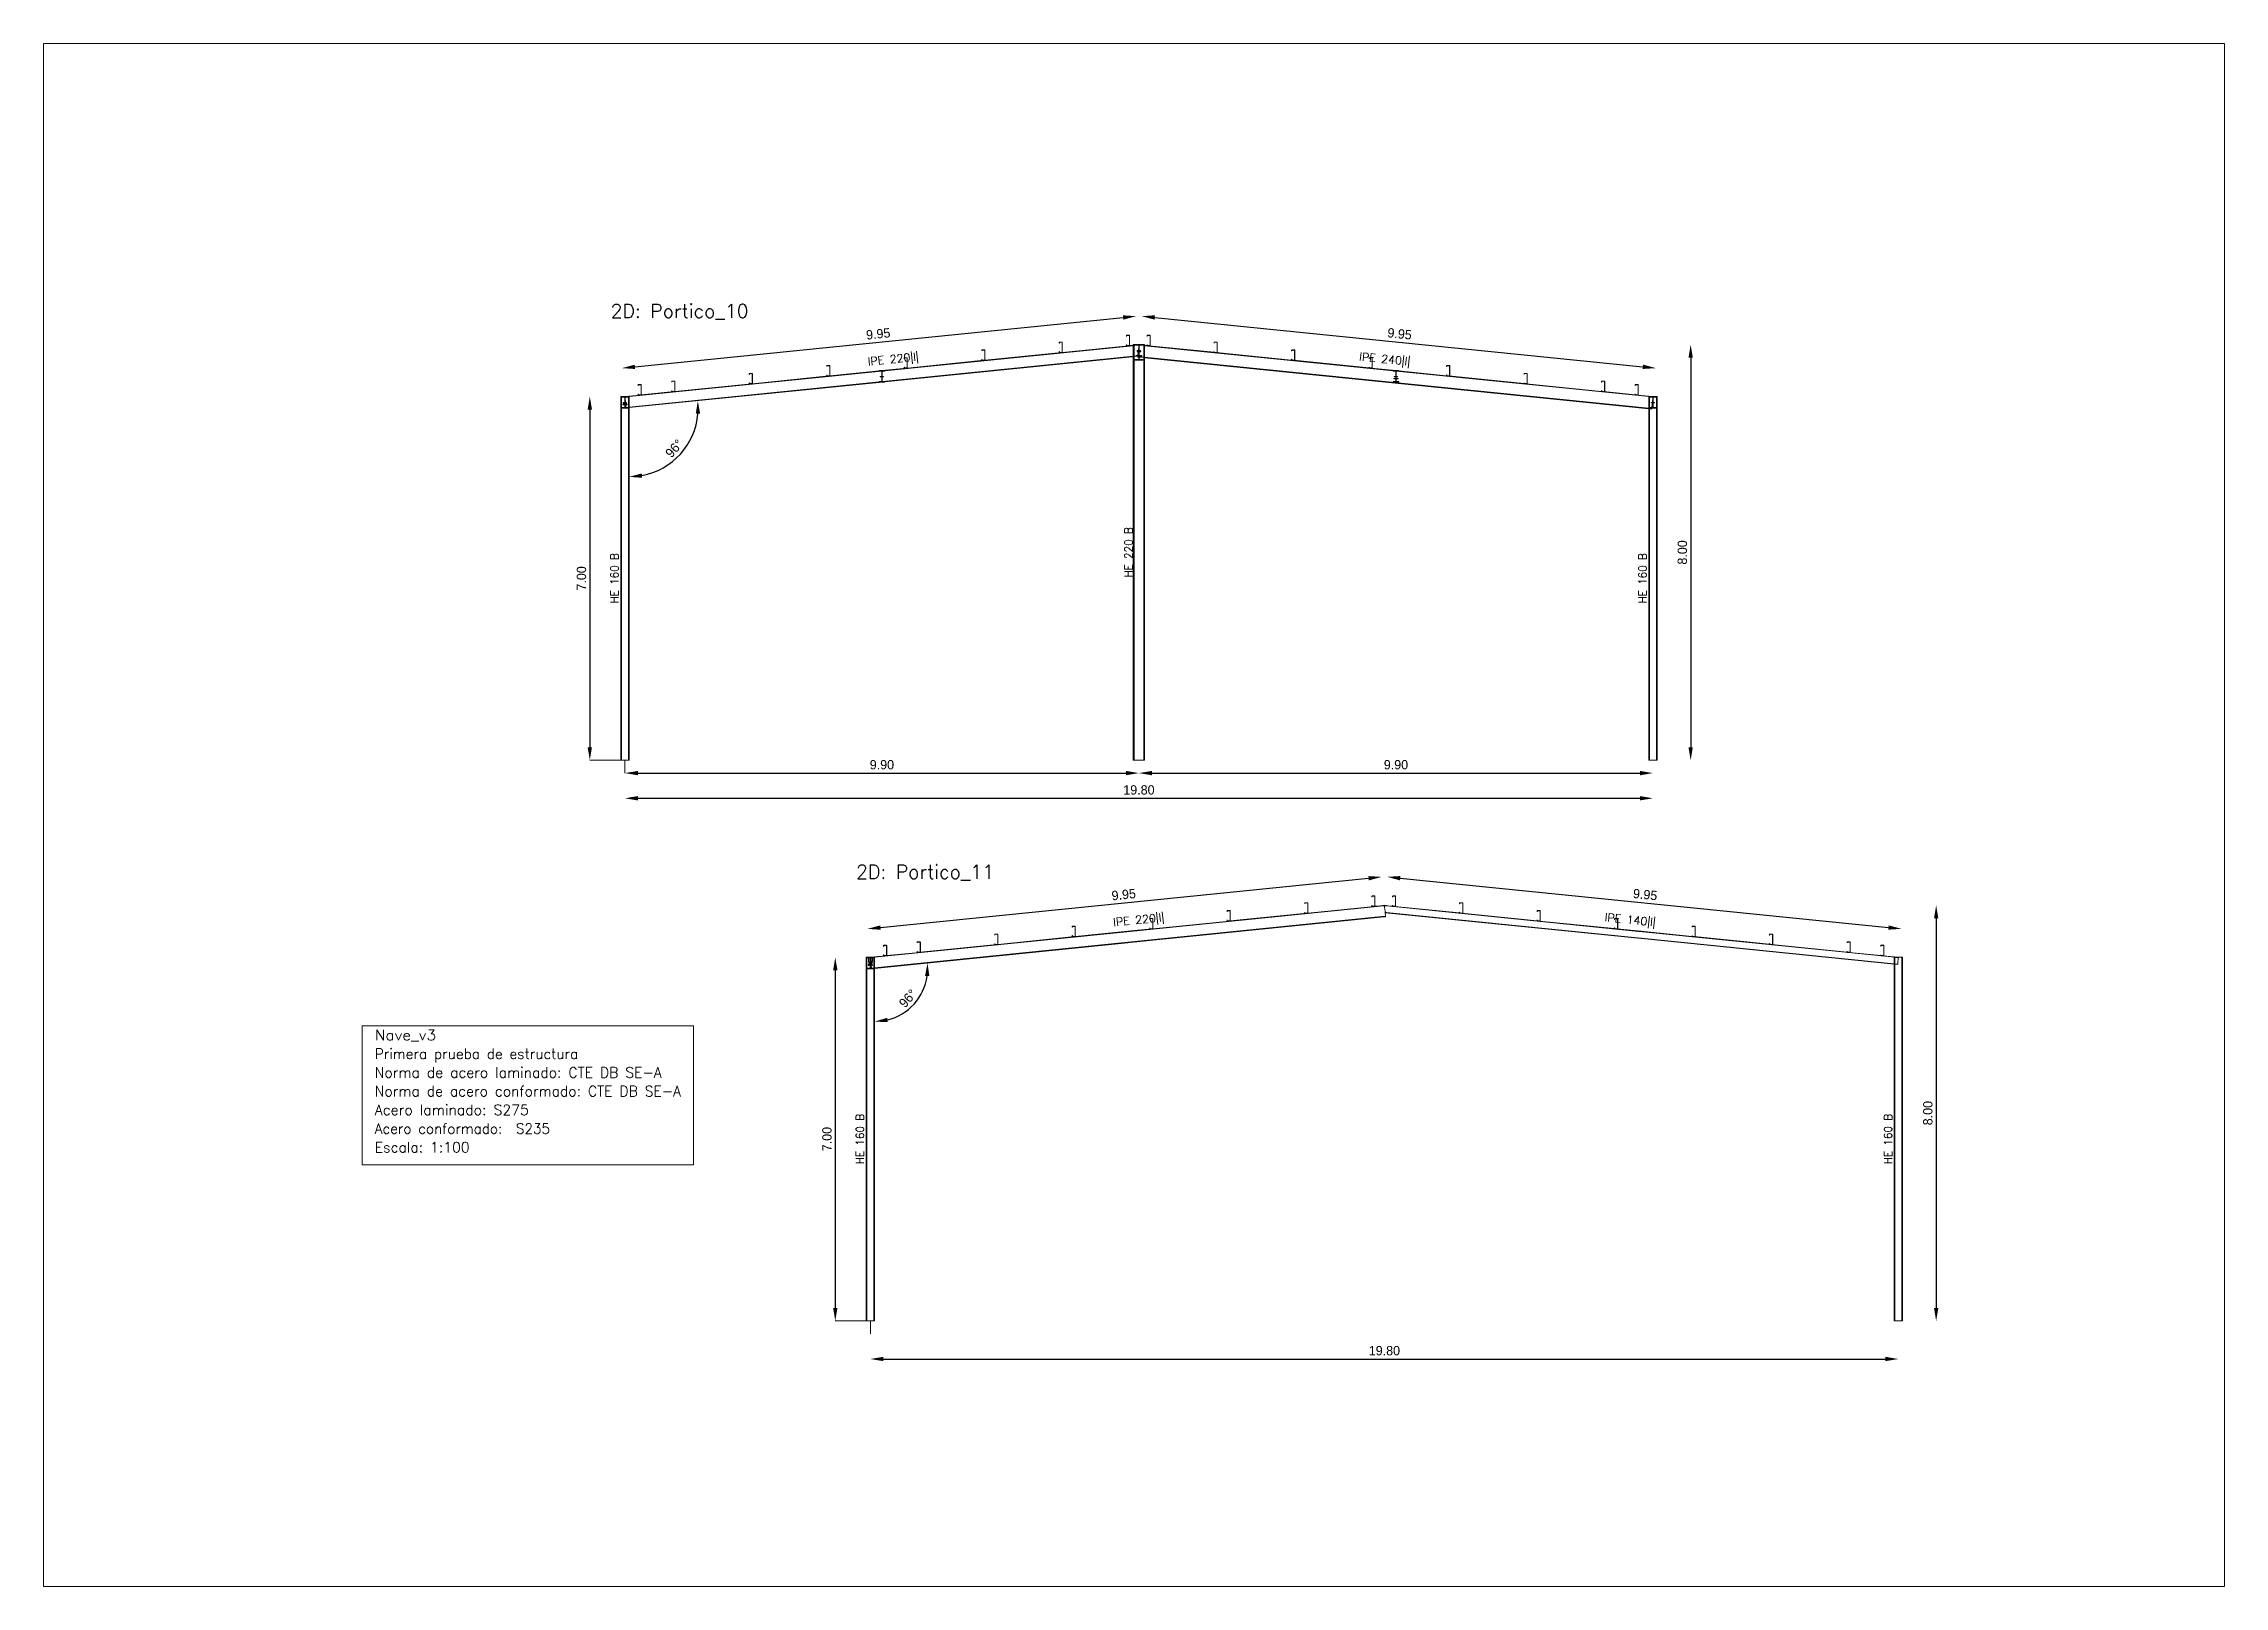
# Model space of a CAD drawing. Header units: millimetres. Extents: x 0 to 149, y -64 to 103.
# Drawn here: x 107.34 to 149.34, y 25.66 to 55.36 of the extents above; entities that cross this region are included whole.
import ezdxf
from ezdxf.enums import TextEntityAlignment as Align

# ---------------------------------------------------------------- set-up
doc = ezdxf.new("R2010")
doc.units = ezdxf.units.MM
for name, color, linetype, lineweight in [('BARRAS_DE_ACERO', 7, 'Continuous', 9), ('COTAS', 13, 'Continuous', 9), ('RECUAD_LIMITES', 2, 'Continuous', 0), ('REFERENCIA_DE_LAS_BARRAS', 2, 'Continuous', 9), ('TABLAS', 1, 'Continuous', 9), ('TITULOS', 9, 'Continuous', 0)]:
    doc.layers.add(name, color=color, linetype=linetype, lineweight=lineweight)
doc.styles.add('CYPETXT', font='romans__.ttf', dxfattribs={"height": 0.2})
doc.styles.add('RomanS', font='')
doc.styles.get('RomanS').set_extended_font_data('Porsche')
doc.dimstyles.new('100-color', dxfattribs={"dimtxt": 0.18, "dimasz": 0.25, "dimexe": 0, "dimexo": 0.5, "dimgap": 0.07, "dimtad": 1, "dimzin": 4, "dimdsep": 46, "dimtxsty": 'RomanS', "dimcen": 0.1, "dimse1": 1, "dimse2": 1, "dimadec": 0, "dimazin": 0, "dimtfac": 1, "dimtix": 1, "dimtmove": 2, "dimatfit": 3, "dimfxl": 1, "dimtvp": 1.058824, "dimtolj": 1, "dimtzin": 1, "dimarcsym": 0})

msp = doc.modelspace()

# ---------------------------------------------------------------- texts
at = {"layer": 'REFERENCIA_DE_LAS_BARRAS', "style": 'CYPETXT'}
for s, rotation, width, p, p2 in [('IPE 220|I|', 5.7995, 0.866546, (123.219, 49.168), (124.199, 49.268)), ('IPE 240|I|', 354.2005, 0.866546, (132.671, 49.267), (133.651, 49.168)), ('HE 220 B', 90, 0.776302, (128.311, 45.087), (128.311, 46.054)), ('HE 160 B', 90, 0.776302, (118.411, 44.587), (118.411, 45.554)), ('HE 160 B', 90, 0.776302, (138.211, 44.587), (138.211, 45.554)), ('IPE 220|I|', 5.7995, 0.866546, (127.947, 38.374), (128.927, 38.473)), ('IPE 140|I|', 354.2005, 0.866546, (137.399, 38.473), (138.379, 38.373)), ('HE 160 B', 90, 0.776302, (123.139, 33.792), (123.139, 34.759)), ('HE 160 B', 90, 0.776302, (142.939, 33.792), (142.939, 34.759))]:
    msp.add_text(s, height=0.1533, rotation=rotation, dxfattribs=dict(at, width=width)).set_placement(p, p2, align=Align.FIT)
at = {"layer": 'TABLAS', "style": 'CYPETXT'}
for s, width, p, p2 in [('Nave_v3', 0.901739, (113.718, 36.178), (114.9, 36.178)), ('Primera prueba de estructura', 0.829206, (113.718, 35.818), (117.636, 35.818)), ('Norma de acero laminado: CTE DB SE-A', 0.827221, (113.718, 35.458), (119.244, 35.458)), ('Norma de acero conformado: CTE DB SE-A', 0.828138, (113.718, 35.098), (119.616, 35.098)), ('Acero laminado: S275', 0.855931, (113.718, 34.738), (116.685, 34.738)), ('Acero conformado:  S235 ', 0.813274, (113.718, 34.378), (117.225, 34.378)), ('Escala: 1:100', 0.854937, (113.718, 34.018), (115.545, 34.018))]:
    msp.add_text(s, height=0.2, dxfattribs=dict(at, width=width)).set_placement(p, p2, align=Align.FIT)
at = {"layer": 'TITULOS', "style": 'CYPETXT', "width": 0.83487}
for s, p, p2 in [('2D: Portico_10', (118.26, 50.084), (120.916, 50.084)), ('2D: Portico_11', (122.988, 39.289), (125.644, 39.289))]:
    msp.add_text(s, height=0.26667, dxfattribs=at).set_placement(p, p2, align=Align.FIT)

# ---------------------------------------------------------------- blocks, each defined once
blk = doc.blocks.new('*D503')
at = {"layer": 'COTAS', "color": 0, "lineweight": -2, "transparency": 16777216}
blk.add_line((118.785, 40.837), (138.085, 40.837), dxfattribs=at)
at = {"layer": 'COTAS', "color": 0, "transparency": 16777216}
for points in [[(118.785, 40.879), (118.785, 40.796), (118.535, 40.837)], [(138.085, 40.879), (138.085, 40.796), (138.335, 40.837)]]:
    blk.add_solid(points, dxfattribs=at)
at = {"layer": 'Defpoints', "color": 0, "transparency": 16777216}
for p in [(118.535, 41.57), (138.335, 41.57), (138.335, 40.837)]:
    blk.add_point(p, dxfattribs=at)
at = {"layer": 'COTAS', "color": 0, "transparency": 16777216, "insert": (128.435, 40.997), "char_height": 0.18, "attachment_point": 5, "style": 'RomanS'}
blk.add_mtext('\\A1;19.80', dxfattribs=at)
blk = doc.blocks.new('*D504')
at = {"layer": 'COTAS', "color": 0, "lineweight": -2, "transparency": 16777216}
blk.add_line((139.061, 49.32), (139.061, 41.82), dxfattribs=at)
at = {"layer": 'COTAS', "color": 0, "transparency": 16777216}
for points in [[(139.019, 49.32), (139.103, 49.32), (139.061, 49.57)], [(139.019, 41.82), (139.103, 41.82), (139.061, 41.57)]]:
    blk.add_solid(points, dxfattribs=at)
at = {"layer": 'Defpoints', "color": 0, "transparency": 16777216}
for p in [(128.435, 49.57), (128.435, 41.57), (139.061, 41.57)]:
    blk.add_point(p, dxfattribs=at)
at = {"layer": 'COTAS', "color": 0, "transparency": 16777216, "insert": (138.901, 45.57), "char_height": 0.18, "attachment_point": 5, "rotation": 90, "style": 'RomanS'}
blk.add_mtext('\\A1;8.00', dxfattribs=at)
blk = doc.blocks.new('*D505')
at = {"layer": 'COTAS', "color": 0, "lineweight": -2, "transparency": 16777216}
blk.add_line((118.785, 41.322), (128.185, 41.322), dxfattribs=at)
at = {"layer": 'COTAS', "color": 0, "transparency": 16777216}
for points in [[(118.785, 41.363), (118.785, 41.28), (118.535, 41.322)], [(128.185, 41.363), (128.185, 41.28), (128.435, 41.322)]]:
    blk.add_solid(points, dxfattribs=at)
at = {"layer": 'Defpoints', "color": 0, "transparency": 16777216}
for p in [(118.535, 41.57), (128.435, 41.57), (128.435, 41.322)]:
    blk.add_point(p, dxfattribs=at)
at = {"layer": 'COTAS', "color": 0, "transparency": 16777216, "insert": (123.485, 41.482), "char_height": 0.18, "attachment_point": 5, "style": 'RomanS'}
blk.add_mtext('\\A1;9.90', dxfattribs=at)
blk = doc.blocks.new('*D506')
at = {"layer": 'COTAS', "color": 0, "lineweight": -2, "transparency": 16777216}
blk.add_line((118.728, 49.143), (128.131, 50.092), dxfattribs=at)
at = {"layer": 'COTAS', "color": 0, "transparency": 16777216}
for points in [[(128.127, 50.134), (128.135, 50.051), (128.38, 50.118)], [(118.724, 49.184), (118.733, 49.101), (118.48, 49.118)]]:
    blk.add_solid(points, dxfattribs=at)
at = {"layer": 'Defpoints', "color": 0, "transparency": 16777216}
for p in [(128.38, 50.118), (128.435, 49.57), (118.535, 48.57)]:
    blk.add_point(p, dxfattribs=at)
at = {"layer": 'COTAS', "color": 0, "transparency": 16777216, "insert": (123.414, 49.777), "char_height": 0.18, "attachment_point": 5, "rotation": 5.7679, "style": 'RomanS'}
blk.add_mtext('\\A1;9.95', dxfattribs=at)
blk = doc.blocks.new('*D507')
at = {"layer": 'COTAS', "color": 0, "lineweight": -2, "transparency": 16777216}
blk.add_line((128.739, 50.093), (138.142, 49.143), dxfattribs=at)
at = {"layer": 'COTAS', "color": 0, "transparency": 16777216}
for points in [[(128.743, 50.135), (128.735, 50.052), (128.49, 50.118)], [(138.146, 49.185), (138.137, 49.102), (138.39, 49.118)]]:
    blk.add_solid(points, dxfattribs=at)
at = {"layer": 'Defpoints', "color": 0, "transparency": 16777216}
for p in [(128.435, 49.57), (138.39, 49.118), (138.335, 48.57)]:
    blk.add_point(p, dxfattribs=at)
at = {"layer": 'COTAS', "color": 0, "transparency": 16777216, "insert": (133.456, 49.778), "char_height": 0.18, "attachment_point": 5, "rotation": 354.2321, "style": 'RomanS'}
blk.add_mtext('\\A1;9.95', dxfattribs=at)
blk = doc.blocks.new('*D508')
at = {"layer": 'COTAS', "color": 0, "lineweight": -2, "transparency": 16777216}
blk.add_line((128.685, 41.322), (138.085, 41.322), dxfattribs=at)
at = {"layer": 'COTAS', "color": 0, "transparency": 16777216}
for points in [[(128.685, 41.363), (128.685, 41.28), (128.435, 41.322)], [(138.085, 41.363), (138.085, 41.28), (138.335, 41.322)]]:
    blk.add_solid(points, dxfattribs=at)
at = {"layer": 'Defpoints', "color": 0, "transparency": 16777216}
for p in [(128.435, 41.57), (138.335, 41.57), (138.335, 41.322)]:
    blk.add_point(p, dxfattribs=at)
at = {"layer": 'COTAS', "color": 0, "transparency": 16777216, "insert": (133.385, 41.482), "char_height": 0.18, "attachment_point": 5, "style": 'RomanS'}
blk.add_mtext('\\A1;9.90', dxfattribs=at)
blk = doc.blocks.new('*D510')
at = {"layer": 'COTAS', "color": 0, "lineweight": -2, "transparency": 16777216}
blk.add_line((117.859, 48.32), (117.859, 41.82), dxfattribs=at)
at = {"layer": 'COTAS', "color": 0, "transparency": 16777216}
for points in [[(117.817, 48.32), (117.901, 48.32), (117.859, 48.57)], [(117.817, 41.82), (117.901, 41.82), (117.859, 41.57)]]:
    blk.add_solid(points, dxfattribs=at)
at = {"layer": 'Defpoints', "color": 0, "transparency": 16777216}
for p in [(118.535, 48.57), (117.859, 41.57), (118.535, 41.57)]:
    blk.add_point(p, dxfattribs=at)
at = {"layer": 'COTAS', "color": 0, "transparency": 16777216, "insert": (117.699, 45.07), "char_height": 0.18, "attachment_point": 5, "rotation": 90, "style": 'RomanS'}
blk.add_mtext('\\A1;7.00', dxfattribs=at)
blk = doc.blocks.new('*D511')
at = {"layer": 'COTAS', "color": 0, "lineweight": -2, "transparency": 16777216}
blk.add_line((123.513, 30.042), (142.813, 30.042), dxfattribs=at)
at = {"layer": 'COTAS', "color": 0, "transparency": 16777216}
for points in [[(123.513, 30.084), (123.513, 30.001), (123.263, 30.042)], [(142.813, 30.084), (142.813, 30.001), (143.063, 30.042)]]:
    blk.add_solid(points, dxfattribs=at)
at = {"layer": 'Defpoints', "color": 0, "transparency": 16777216}
for p in [(123.263, 30.776), (143.063, 30.776), (143.063, 30.042)]:
    blk.add_point(p, dxfattribs=at)
at = {"layer": 'COTAS', "color": 0, "transparency": 16777216, "insert": (133.163, 30.202), "char_height": 0.18, "attachment_point": 5, "style": 'RomanS'}
blk.add_mtext('\\A1;19.80', dxfattribs=at)
blk = doc.blocks.new('*D512')
at = {"layer": 'COTAS', "color": 0, "lineweight": -2, "transparency": 16777216}
blk.add_line((143.789, 38.526), (143.789, 31.026), dxfattribs=at)
at = {"layer": 'COTAS', "color": 0, "transparency": 16777216}
for points in [[(143.747, 38.526), (143.831, 38.526), (143.789, 38.776)], [(143.747, 31.026), (143.831, 31.026), (143.789, 30.776)]]:
    blk.add_solid(points, dxfattribs=at)
at = {"layer": 'Defpoints', "color": 0, "transparency": 16777216}
for p in [(133.163, 38.776), (133.163, 30.776), (143.789, 30.776)]:
    blk.add_point(p, dxfattribs=at)
at = {"layer": 'COTAS', "color": 0, "transparency": 16777216, "insert": (143.629, 34.776), "char_height": 0.18, "attachment_point": 5, "rotation": 90, "style": 'RomanS'}
blk.add_mtext('\\A1;8.00', dxfattribs=at)
blk = doc.blocks.new('*D514')
at = {"layer": 'COTAS', "color": 0, "lineweight": -2, "transparency": 16777216}
blk.add_line((123.457, 38.348), (132.859, 39.298), dxfattribs=at)
at = {"layer": 'COTAS', "color": 0, "transparency": 16777216}
for points in [[(132.855, 39.339), (132.863, 39.256), (133.108, 39.323)], [(123.452, 38.389), (123.461, 38.306), (123.208, 38.323)]]:
    blk.add_solid(points, dxfattribs=at)
at = {"layer": 'Defpoints', "color": 0, "transparency": 16777216}
for p in [(133.108, 39.323), (133.163, 38.776), (123.263, 37.776)]:
    blk.add_point(p, dxfattribs=at)
at = {"layer": 'COTAS', "color": 0, "transparency": 16777216, "insert": (128.142, 38.982), "char_height": 0.18, "attachment_point": 5, "rotation": 5.7679, "style": 'RomanS'}
blk.add_mtext('\\A1;9.95', dxfattribs=at)
blk = doc.blocks.new('*D515')
at = {"layer": 'COTAS', "color": 0, "lineweight": -2, "transparency": 16777216}
blk.add_line((133.467, 39.299), (142.87, 38.349), dxfattribs=at)
at = {"layer": 'COTAS', "color": 0, "transparency": 16777216}
for points in [[(133.471, 39.34), (133.463, 39.257), (133.219, 39.324)], [(142.874, 38.39), (142.866, 38.307), (143.119, 38.324)]]:
    blk.add_solid(points, dxfattribs=at)
at = {"layer": 'Defpoints', "color": 0, "transparency": 16777216}
for p in [(133.163, 38.776), (143.119, 38.324), (143.063, 37.776)]:
    blk.add_point(p, dxfattribs=at)
at = {"layer": 'COTAS', "color": 0, "transparency": 16777216, "insert": (138.185, 38.983), "char_height": 0.18, "attachment_point": 5, "rotation": 354.2321, "style": 'RomanS'}
blk.add_mtext('\\A1;9.95', dxfattribs=at)
blk = doc.blocks.new('*D518')
at = {"layer": 'COTAS', "color": 0, "lineweight": -2, "transparency": 16777216}
blk.add_line((122.587, 37.526), (122.587, 31.026), dxfattribs=at)
at = {"layer": 'COTAS', "color": 0, "transparency": 16777216}
for points in [[(122.545, 37.526), (122.629, 37.526), (122.587, 37.776)], [(122.545, 31.026), (122.629, 31.026), (122.587, 30.776)]]:
    blk.add_solid(points, dxfattribs=at)
at = {"layer": 'Defpoints', "color": 0, "transparency": 16777216}
for p in [(123.263, 37.776), (122.587, 30.776), (123.263, 30.776)]:
    blk.add_point(p, dxfattribs=at)
at = {"layer": 'COTAS', "color": 0, "transparency": 16777216, "insert": (122.427, 34.276), "char_height": 0.18, "attachment_point": 5, "rotation": 90, "style": 'RomanS'}
blk.add_mtext('\\A1;7.00', dxfattribs=at)
blk = doc.blocks.new('*D541')
at = {"layer": 'COTAS', "color": 0, "lineweight": -2, "transparency": 16777216}
blk.add_arc((123.343, 37.563), 1.025, 284.0145, 351.7534, dxfattribs=at)
at = {"layer": 'COTAS', "color": 0, "transparency": 16777216}
for points in [[(124.316, 37.417), (124.399, 37.415), (124.363, 37.666)], [(123.596, 36.527), (123.586, 36.61), (123.343, 36.538)]]:
    blk.add_solid(points, dxfattribs=at)
at = {"layer": 'Defpoints', "color": 0, "transparency": 16777216}
for p in [(128.224, 38.056), (123.343, 37.563), (123.343, 37.563), (123.885, 36.693), (123.343, 30.776)]:
    blk.add_point(p, dxfattribs=at)
at = {"layer": 'COTAS', "color": 0, "transparency": 16777216, "insert": (123.985, 36.983), "char_height": 0.18, "attachment_point": 5, "rotation": 47.884, "style": 'RomanS'}
blk.add_mtext('\\A1;96°', dxfattribs=at)
blk = doc.blocks.new('*D542')
at = {"layer": 'COTAS', "color": 0, "lineweight": -2, "transparency": 16777216}
blk.add_arc((118.615, 48.357), 1.332, 280.7679, 355, dxfattribs=at)
at = {"layer": 'COTAS', "color": 0, "transparency": 16777216}
for points in [[(119.9, 48.241), (119.984, 48.241), (119.94, 48.491)], [(118.868, 47.007), (118.86, 47.09), (118.615, 47.025)]]:
    blk.add_solid(points, dxfattribs=at)
at = {"layer": 'Defpoints', "color": 0, "transparency": 16777216}
for p in [(123.496, 48.85), (118.615, 48.357), (118.615, 48.357), (119.319, 47.227), (118.615, 41.57)]:
    blk.add_point(p, dxfattribs=at)
at = {"layer": 'COTAS', "color": 0, "transparency": 16777216, "insert": (119.485, 47.571), "char_height": 0.18, "attachment_point": 5, "rotation": 47.884, "style": 'RomanS'}
blk.add_mtext('\\A1;96°', dxfattribs=at)

# ---------------------------------------------------------------- dimensions: what is measured, and where the dimension line sits
at = {"layer": 'COTAS'}
for p1, p2, distance, picture, middle in [((118.535, 48.57), (128.435, 49.57), 0.55, '*D506', (123.414, 49.777)), ((128.435, 49.57), (138.335, 48.57), 0.551, '*D507', (133.456, 49.778)), ((123.263, 37.776), (133.163, 38.776), 0.55, '*D514', (128.142, 38.982)), ((133.163, 38.776), (143.063, 37.776), 0.551, '*D515', (138.185, 38.983))]:
    dim = msp.add_aligned_dim(p1=p1, p2=p2, distance=distance, dimstyle='100-color', dxfattribs=at)
    dim.commit()
    dim.dimension.update_dxf_attribs({"geometry": picture, "text_midpoint": middle})
for base, p1, p2, picture, middle in [((139.061, 41.57), (128.435, 49.57), (128.435, 41.57), '*D504', (138.901, 45.57)), ((117.859, 41.57), (118.535, 48.57), (118.535, 41.57), '*D510', (117.699, 45.07)), ((143.789, 30.776), (133.163, 38.776), (133.163, 30.776), '*D512', (143.629, 34.776)), ((122.587, 30.776), (123.263, 37.776), (123.263, 30.776), '*D518', (122.427, 34.276))]:
    dim = msp.add_linear_dim(base=base, p1=p1, p2=p2, angle=90, dimstyle='100-color', dxfattribs=at)
    dim.commit()
    dim.dimension.update_dxf_attribs({"geometry": picture, "text_midpoint": middle})
for base, line1, line2, picture, middle in [((119.319, 47.227), ((123.496, 48.85), (118.615, 48.357)), ((118.615, 48.357), (118.615, 41.57)), '*D542', (119.485, 47.571)), ((123.885, 36.693), ((123.343, 37.563), (123.343, 30.776)), ((123.343, 37.563), (128.224, 38.056)), '*D541', (123.985, 36.983))]:
    dim = msp.add_angular_dim_2l(base=base, line1=line1, line2=line2, dimstyle='100-color', dxfattribs=at)
    dim.commit()
    dim.dimension.update_dxf_attribs({"geometry": picture, "text_midpoint": middle})
for base, p1, p2, picture, middle in [((128.435, 41.322), (118.535, 41.57), (128.435, 41.57), '*D505', (123.485, 41.482)), ((138.335, 41.322), (128.435, 41.57), (138.335, 41.57), '*D508', (133.385, 41.482)), ((138.335, 40.837), (118.535, 41.57), (138.335, 41.57), '*D503', (128.435, 40.997)), ((143.063, 30.042), (123.263, 30.776), (143.063, 30.776), '*D511', (133.163, 30.202))]:
    dim = msp.add_linear_dim(base=base, p1=p1, p2=p2, dimstyle='100-color', dxfattribs=at)
    dim.commit()
    dim.dimension.update_dxf_attribs({"geometry": picture, "text_midpoint": middle})

# ---------------------------------------------------------------- linework, layer by layer
at = {"layer": 'BARRAS_DE_ACERO'}
for p, q in [((126.9, 49.617), (126.9, 49.618)), ((126.902, 49.617), (126.901, 49.616)), ((126.901, 49.615), (126.901, 49.616)), ((126.901, 49.6), (126.901, 49.615)), ((126.901, 49.615), (126.901, 49.615)), ((126.901, 49.615), (126.901, 49.615)), ((126.902, 49.616), (126.903, 49.617)), ((126.903, 49.617), (126.902, 49.617)), ((126.902, 49.616), (126.902, 49.615)), ((126.902, 49.616), (126.902, 49.616)), ((126.902, 49.615), (126.902, 49.6)), ((126.904, 49.618), (126.903, 49.617)), ((126.904, 49.617), (126.903, 49.617)), ((126.955, 49.62), (126.904, 49.62)), ((126.904, 49.618), (126.904, 49.618)), ((126.904, 49.618), (126.955, 49.618)), ((126.954, 49.617), (126.904, 49.617)), ((126.955, 49.617), (126.954, 49.617)), ((126.956, 49.619), (126.955, 49.62)), ((126.956, 49.617), (126.955, 49.618)), ((126.955, 49.617), (126.956, 49.616)), ((126.956, 49.619), (126.958, 49.618)), ((126.956, 49.617), (126.956, 49.617)), ((126.956, 49.617), (126.957, 49.616)), ((126.957, 49.616), (126.956, 49.616)), ((126.957, 49.615), (126.957, 49.616)), ((126.957, 49.616), (126.957, 49.615)), ((126.957, 49.615), (126.957, 49.424)), ((126.957, 49.425), (126.957, 49.615)), ((126.957, 49.615), (126.957, 49.615)), ((126.959, 49.617), (126.958, 49.618)), ((126.959, 49.615), (126.959, 49.617)), ((126.959, 49.615), (126.959, 49.615)), ((126.959, 49.425), (126.959, 49.615)), ((128.194, 49.749), (128.193, 49.747)), ((128.193, 49.746), (128.193, 49.747)), ((128.193, 49.73), (128.193, 49.746)), ((128.195, 49.73), (128.193, 49.73)), ((128.193, 49.57), (128.193, 49.555)), ((128.195, 49.57), (128.193, 49.57)), ((128.194, 49.749), (128.195, 49.75)), ((128.197, 49.75), (128.195, 49.75)), ((128.195, 49.747), (128.195, 49.747)), ((128.195, 49.746), (128.195, 49.747)), ((128.195, 49.746), (128.195, 49.73)), ((128.195, 49.555), (128.195, 49.57)), ((128.248, 49.75), (128.197, 49.75)), ((128.197, 49.748), (128.248, 49.748)), ((128.25, 49.75), (128.248, 49.75)), ((128.249, 49.748), (128.248, 49.748)), ((128.249, 49.748), (128.25, 49.747)), ((128.25, 49.747), (128.251, 49.746)), ((128.25, 49.747), (128.25, 49.747)), ((128.251, 49.555), (128.251, 49.746)), ((128.252, 49.747), (128.253, 49.746)), ((128.253, 49.555), (128.253, 49.746)), ((128.325, 49.57), (128.325, 49.559)), ((128.36, 49.563), (128.341, 49.561)), ((128.36, 49.57), (128.36, 49.563)), ((128.36, 49.56), (128.36, 49.563)), ((128.38, 49.57), (128.38, 49.565)), ((128.38, 49.565), (128.38, 49.561)), ((128.38, 49.561), (128.432, 49.561)), ((128.399, 49.57), (128.399, 49.567)), ((128.399, 49.567), (128.399, 49.563)), ((128.432, 49.561), (128.432, 49.561)), ((128.432, 49.561), (128.432, 49.561)), ((128.432, 49.561), (128.432, 49.559)), ((128.433, 49.457), (128.433, 49.561)), ((128.433, 49.561), (128.433, 49.561)), ((128.435, 49.57), (128.471, 49.57)), ((128.437, 49.563), (128.446, 49.563)), ((128.437, 49.561), (128.437, 49.563)), ((128.437, 49.561), (128.437, 49.547)), ((128.438, 49.561), (128.438, 49.561)), ((128.49, 49.561), (128.438, 49.561)), ((128.438, 49.561), (128.438, 49.541)), ((128.446, 49.563), (128.452, 49.563)), ((128.452, 49.563), (128.471, 49.563)), ((128.471, 49.57), (128.471, 49.563)), ((128.49, 49.565), (128.49, 49.57)), ((128.49, 49.561), (128.49, 49.565)), ((128.49, 49.565), (128.49, 49.565)), ((128.51, 49.57), (128.529, 49.57)), ((128.51, 49.563), (128.529, 49.561)), ((128.51, 49.56), (128.51, 49.563)), ((128.529, 49.57), (128.545, 49.57)), ((128.529, 49.561), (128.529, 49.57)), ((128.529, 49.551), (128.529, 49.561)), ((128.545, 49.57), (128.545, 49.559)), ((128.591, 49.747), (128.592, 49.749)), ((128.591, 49.747), (128.591, 49.746)), ((128.591, 49.746), (128.591, 49.73)), ((128.593, 49.73), (128.591, 49.73)), ((128.591, 49.57), (128.591, 49.555)), ((128.591, 49.57), (128.593, 49.57)), ((128.593, 49.746), (128.593, 49.747)), ((128.593, 49.73), (128.593, 49.746)), ((128.593, 49.57), (128.593, 49.555)), ((128.595, 49.75), (128.646, 49.75)), ((128.595, 49.748), (128.646, 49.748)), ((128.648, 49.75), (128.646, 49.75)), ((128.646, 49.748), (128.647, 49.748)), ((128.648, 49.747), (128.647, 49.748)), ((128.649, 49.749), (128.648, 49.75)), ((128.648, 49.747), (128.649, 49.746)), ((128.648, 49.747), (128.648, 49.747)), ((128.65, 49.747), (128.649, 49.749)), ((128.65, 49.747), (128.651, 49.746)), ((128.651, 49.555), (128.651, 49.746)), ((129.884, 49.617), (129.885, 49.618)), ((129.884, 49.615), (129.884, 49.617)), ((129.884, 49.6), (129.884, 49.615)), ((129.884, 49.6), (129.884, 49.6)), ((129.886, 49.6), (129.884, 49.6)), ((129.885, 49.618), (129.887, 49.619)), ((129.887, 49.617), (129.886, 49.616)), ((129.886, 49.615), (129.886, 49.616)), ((129.886, 49.615), (129.886, 49.615)), ((129.886, 49.615), (129.886, 49.615)), ((129.886, 49.615), (129.886, 49.6)), ((129.887, 49.6), (129.886, 49.6)), ((129.887, 49.619), (129.888, 49.62)), ((129.888, 49.617), (129.887, 49.616)), ((129.888, 49.617), (129.887, 49.617)), ((129.887, 49.616), (129.887, 49.615)), ((129.887, 49.616), (129.887, 49.616)), ((129.887, 49.615), (129.887, 49.6)), ((129.888, 49.62), (129.939, 49.62)), ((129.889, 49.618), (129.888, 49.618)), ((129.888, 49.618), (129.888, 49.617)), ((129.889, 49.617), (129.888, 49.617)), ((129.889, 49.618), (129.939, 49.618)), ((129.889, 49.617), (129.939, 49.617)), ((129.939, 49.62), (129.941, 49.619)), ((129.94, 49.617), (129.939, 49.618)), ((129.939, 49.617), (129.94, 49.617)), ((129.94, 49.617), (129.941, 49.616)), ((129.94, 49.617), (129.941, 49.617)), ((129.943, 49.618), (129.941, 49.619)), ((129.941, 49.617), (129.942, 49.616)), ((129.941, 49.616), (129.941, 49.616)), ((129.941, 49.616), (129.942, 49.615)), ((129.942, 49.615), (129.942, 49.616)), ((129.942, 49.425), (129.942, 49.615)), ((129.942, 49.424), (129.942, 49.615)), ((129.942, 49.615), (129.942, 49.615)), ((129.943, 49.618), (129.944, 49.617)), ((129.944, 49.615), (129.944, 49.617)), ((129.944, 49.615), (129.944, 49.615)), ((129.944, 49.615), (129.944, 49.615)), ((129.944, 49.424), (129.944, 49.615)), ((129.944, 49.425), (129.944, 49.615)), ((122.423, 49.166), (122.422, 49.165)), ((122.422, 49.163), (122.422, 49.165)), ((122.422, 49.147), (122.422, 49.163)), ((122.422, 49.147), (122.422, 49.147)), ((122.423, 49.166), (122.425, 49.167)), ((122.424, 49.162), (122.425, 49.163)), ((122.424, 49.162), (122.424, 49.147)), ((122.424, 49.147), (122.424, 49.162)), ((122.426, 49.167), (122.425, 49.167)), ((122.426, 49.165), (122.425, 49.164)), ((122.426, 49.165), (122.425, 49.165)), ((122.425, 49.165), (122.425, 49.165)), ((122.425, 49.164), (122.425, 49.163)), ((122.426, 49.167), (122.477, 49.167)), ((122.427, 49.165), (122.426, 49.165)), ((122.427, 49.165), (122.426, 49.165)), ((122.427, 49.165), (122.477, 49.165)), ((122.477, 49.165), (122.427, 49.165)), ((122.477, 49.167), (122.479, 49.167)), ((122.477, 49.167), (122.477, 49.167)), ((122.478, 49.165), (122.477, 49.165)), ((122.478, 49.165), (122.479, 49.165)), ((122.478, 49.165), (122.479, 49.164)), ((122.479, 49.167), (122.481, 49.166)), ((122.479, 49.165), (122.48, 49.164)), ((122.479, 49.164), (122.479, 49.163)), ((122.479, 49.162), (122.479, 49.163)), ((122.479, 48.972), (122.479, 49.162)), ((122.48, 49.163), (122.48, 49.164)), ((122.48, 49.163), (122.48, 49.162)), ((122.48, 48.972), (122.48, 49.162)), ((122.482, 48.972), (122.482, 49.162)), ((123.54, 49.067), (128.325, 49.55)), ((123.914, 49.298), (123.914, 49.314)), ((123.916, 49.298), (123.914, 49.298)), ((123.916, 49.317), (123.917, 49.318)), ((123.917, 49.315), (123.916, 49.314)), ((123.916, 49.298), (123.916, 49.314)), ((123.916, 49.298), (123.917, 49.298)), ((123.917, 49.318), (123.919, 49.318)), ((123.918, 49.316), (123.917, 49.315)), ((123.917, 49.315), (123.917, 49.315)), ((123.918, 49.315), (123.917, 49.314)), ((123.917, 49.313), (123.917, 49.314)), ((123.917, 49.298), (123.917, 49.313)), ((123.919, 49.316), (123.918, 49.315)), ((123.918, 49.316), (123.919, 49.316)), ((123.918, 49.315), (123.918, 49.315)), ((123.97, 49.318), (123.919, 49.318)), ((123.919, 49.316), (123.97, 49.316)), ((123.97, 49.318), (123.972, 49.318)), ((123.97, 49.316), (123.971, 49.316)), ((123.971, 49.316), (123.972, 49.315)), ((123.972, 49.318), (123.973, 49.317)), ((123.972, 49.315), (123.972, 49.314)), ((123.972, 49.315), (123.972, 49.315)), ((123.972, 49.123), (123.972, 49.314)), ((123.974, 49.315), (123.973, 49.317)), ((125.45, 49.269), (123.973, 49.12)), ((123.974, 49.314), (123.974, 49.315)), ((123.974, 49.314), (123.974, 49.313)), ((123.974, 49.123), (123.974, 49.313)), ((125.407, 49.466), (125.408, 49.468)), ((125.407, 49.466), (125.407, 49.464)), ((125.407, 49.449), (125.407, 49.464)), ((125.409, 49.449), (125.407, 49.449)), ((125.409, 49.289), (125.407, 49.289)), ((125.407, 49.289), (125.407, 49.273)), ((125.407, 49.272), (125.407, 49.273)), ((125.407, 49.272), (125.408, 49.27)), ((125.41, 49.468), (125.408, 49.468)), ((125.408, 49.27), (125.41, 49.269)), ((125.409, 49.465), (125.41, 49.466)), ((125.409, 49.465), (125.409, 49.466)), ((125.409, 49.465), (125.409, 49.464)), ((125.409, 49.464), (125.409, 49.449)), ((125.409, 49.449), (125.409, 49.449)), ((125.409, 49.289), (125.409, 49.289)), ((125.409, 49.274), (125.409, 49.289)), ((125.409, 49.273), (125.409, 49.289)), ((125.409, 49.272), (125.409, 49.273)), ((125.409, 49.272), (125.409, 49.272)), ((125.41, 49.271), (125.409, 49.272)), ((125.411, 49.469), (125.41, 49.468)), ((125.41, 49.466), (125.411, 49.466)), ((125.41, 49.272), (125.411, 49.272)), ((125.411, 49.271), (125.41, 49.271)), ((125.41, 49.269), (125.411, 49.269)), ((125.411, 49.469), (125.462, 49.469)), ((125.462, 49.467), (125.411, 49.467)), ((125.412, 49.466), (125.411, 49.466)), ((125.462, 49.271), (125.411, 49.271)), ((125.411, 49.269), (125.45, 49.269)), ((125.462, 49.466), (125.412, 49.466)), ((125.45, 49.269), (125.462, 49.269)), ((125.464, 49.468), (125.462, 49.469)), ((125.463, 49.467), (125.462, 49.467)), ((125.463, 49.466), (125.462, 49.466)), ((125.462, 49.271), (125.463, 49.272)), ((125.463, 49.271), (125.462, 49.271)), ((125.462, 49.269), (125.464, 49.269)), ((125.463, 49.467), (125.464, 49.466)), ((125.464, 49.466), (125.463, 49.466)), ((125.463, 49.272), (125.464, 49.272)), ((125.464, 49.272), (125.463, 49.271)), ((125.465, 49.468), (125.464, 49.468)), ((125.464, 49.465), (125.464, 49.466)), ((125.464, 49.464), (125.464, 49.465)), ((125.464, 49.274), (125.464, 49.464)), ((125.464, 49.273), (125.464, 49.274)), ((125.464, 49.272), (125.464, 49.273)), ((125.464, 49.272), (125.465, 49.272)), ((125.465, 49.468), (125.466, 49.466)), ((125.465, 49.464), (125.465, 49.273)), ((125.465, 49.273), (125.465, 49.272)), ((125.467, 49.464), (125.466, 49.466)), ((125.466, 49.272), (125.467, 49.273)), ((125.467, 49.274), (125.467, 49.464)), ((125.467, 49.464), (125.467, 49.274)), ((125.467, 49.464), (125.467, 49.464)), ((125.467, 49.464), (125.467, 49.464)), ((125.467, 49.274), (125.467, 49.274)), ((125.467, 49.273), (125.467, 49.274)), ((126.899, 49.44), (126.901, 49.44)), ((126.899, 49.44), (126.899, 49.44)), ((126.899, 49.424), (126.899, 49.44)), ((126.899, 49.424), (126.9, 49.422)), ((126.9, 49.421), (126.9, 49.422)), ((126.902, 49.42), (126.9, 49.421)), ((126.901, 49.44), (126.902, 49.44)), ((126.901, 49.44), (126.901, 49.425)), ((126.901, 49.425), (126.901, 49.424)), ((126.901, 49.424), (126.901, 49.423)), ((126.901, 49.424), (126.901, 49.424)), ((126.902, 49.422), (126.901, 49.423)), ((126.902, 49.44), (126.902, 49.425)), ((126.902, 49.425), (126.902, 49.424)), ((126.902, 49.424), (126.902, 49.423)), ((126.902, 49.423), (126.903, 49.422)), ((126.902, 49.422), (126.903, 49.422)), ((126.904, 49.42), (126.902, 49.42)), ((126.903, 49.422), (126.904, 49.422)), ((126.903, 49.422), (126.904, 49.422)), ((126.954, 49.422), (126.904, 49.422)), ((126.904, 49.422), (126.955, 49.422)), ((126.904, 49.422), (126.904, 49.422)), ((126.904, 49.42), (126.943, 49.42)), ((126.955, 49.422), (126.954, 49.422)), ((126.956, 49.423), (126.955, 49.422)), ((126.957, 49.424), (126.956, 49.423)), ((126.957, 49.425), (126.957, 49.424)), ((126.957, 49.423), (126.957, 49.424)), ((126.958, 49.421), (126.958, 49.421)), ((126.959, 49.425), (126.959, 49.424)), ((126.959, 49.424), (126.959, 49.424)), ((128.193, 49.555), (128.193, 49.553)), ((128.193, 49.553), (128.194, 49.552)), ((128.194, 49.552), (128.195, 49.551)), ((128.195, 49.554), (128.195, 49.555)), ((128.195, 49.554), (128.195, 49.553)), ((128.196, 49.552), (128.195, 49.553)), ((128.195, 49.551), (128.197, 49.55)), ((128.196, 49.552), (128.197, 49.552)), ((128.248, 49.552), (128.197, 49.552)), ((128.197, 49.55), (128.236, 49.55)), ((128.248, 49.55), (128.236, 49.55)), ((128.248, 49.552), (128.249, 49.552)), ((128.25, 49.551), (128.248, 49.55)), ((128.25, 49.553), (128.249, 49.552)), ((128.25, 49.554), (128.251, 49.555)), ((128.25, 49.553), (128.25, 49.554)), ((128.251, 49.552), (128.25, 49.551)), ((128.251, 49.552), (128.251, 49.552)), ((128.252, 49.553), (128.253, 49.555)), ((128.325, 49.338), (128.311, 49.337)), ((128.325, 49.559), (128.325, 49.55)), ((128.325, 49.347), (128.325, 49.338)), ((128.325, 41.57), (128.325, 49.338)), ((128.341, 49.349), (128.341, 49.349)), ((128.341, 41.57), (128.341, 49.34)), ((128.36, 49.56), (128.421, 49.56)), ((128.36, 49.281), (128.431, 49.281)), ((128.38, 49.36), (128.414, 49.36)), ((128.38, 49.353), (128.38, 49.36)), ((128.38, 49.35), (128.38, 49.353)), ((128.413, 49.35), (128.38, 49.35)), ((128.422, 49.437), (128.399, 49.437)), ((128.399, 49.43), (128.399, 49.437)), ((128.399, 49.43), (128.421, 49.43)), ((128.403, 49.45), (128.403, 49.457)), ((128.424, 49.457), (128.403, 49.457)), ((128.411, 49.332), (128.412, 49.341)), ((128.431, 49.329), (128.411, 49.332)), ((128.412, 49.347), (128.413, 49.35)), ((128.414, 49.36), (128.421, 49.43)), ((128.431, 49.36), (128.414, 49.36)), ((128.431, 49.43), (128.421, 49.43)), ((128.422, 49.437), (128.431, 49.437)), ((128.423, 49.45), (128.431, 49.45)), ((128.431, 49.535), (128.424, 49.457)), ((128.431, 49.457), (128.424, 49.457)), ((128.43, 49.339), (128.431, 49.339)), ((128.43, 49.339), (128.43, 49.339)), ((128.43, 49.339), (128.43, 49.339)), ((128.43, 49.339), (128.43, 49.339)), ((128.43, 49.339), (128.43, 49.339)), ((128.43, 49.339), (128.43, 49.339)), ((128.43, 49.339), (128.43, 49.339)), ((128.43, 49.339), (128.43, 49.339)), ((128.431, 49.535), (128.431, 49.457)), ((128.432, 49.457), (128.431, 49.457)), ((128.431, 49.45), (128.431, 49.437)), ((128.431, 49.45), (128.432, 49.45)), ((128.432, 49.437), (128.431, 49.437)), ((128.431, 49.43), (128.432, 49.43)), ((128.431, 49.35), (128.431, 49.339)), ((128.431, 49.339), (128.431, 49.339)), ((128.431, 49.339), (128.431, 49.329)), ((128.431, 49.339), (128.431, 49.339)), ((128.431, 49.339), (128.431, 49.339)), ((128.431, 49.339), (128.431, 49.339)), ((128.431, 49.339), (128.431, 49.339)), ((128.431, 49.339), (128.431, 49.339)), ((128.431, 49.339), (128.431, 49.339)), ((128.431, 49.339), (128.431, 49.339)), ((128.431, 49.339), (128.431, 49.339)), ((128.431, 49.339), (128.431, 49.339)), ((128.431, 49.339), (128.431, 49.339)), ((128.431, 49.339), (128.431, 49.339)), ((128.431, 49.339), (128.431, 49.339)), ((128.431, 49.339), (128.431, 49.339)), ((128.431, 49.281), (128.431, 49.329)), ((128.432, 49.559), (128.432, 49.551)), ((128.432, 49.551), (128.432, 49.457)), ((128.432, 49.457), (128.432, 49.457)), ((128.433, 49.456), (128.433, 49.457)), ((128.433, 49.45), (128.433, 49.456)), ((128.436, 49.43), (128.438, 49.43)), ((128.437, 49.458), (128.437, 49.547)), ((128.437, 49.457), (128.437, 49.458)), ((128.437, 49.456), (128.437, 49.457)), ((128.437, 49.456), (128.437, 49.451)), ((128.437, 49.45), (128.437, 49.451)), ((128.437, 49.45), (128.438, 49.45)), ((128.438, 49.457), (128.438, 49.457)), ((128.439, 49.45), (128.438, 49.45)), ((128.439, 49.437), (128.438, 49.437)), ((128.443, 49.56), (128.439, 49.56)), ((128.439, 49.56), (128.439, 49.457)), ((128.439, 49.437), (128.439, 49.45)), ((128.442, 49.45), (128.439, 49.45)), ((128.448, 49.437), (128.439, 49.437)), ((128.439, 49.43), (128.449, 49.43)), ((128.439, 49.36), (128.49, 49.36)), ((128.439, 49.329), (128.439, 49.339)), ((128.439, 49.281), (128.439, 49.329)), ((128.439, 49.281), (128.51, 49.281)), ((128.442, 49.45), (128.447, 49.45)), ((128.467, 49.45), (128.447, 49.45)), ((128.471, 49.437), (128.448, 49.437)), ((128.49, 49.36), (128.49, 49.35)), ((128.529, 49.551), (128.529, 49.329)), ((128.529, 49.32), (128.529, 41.57)), ((128.545, 49.559), (128.591, 49.555)), ((128.545, 49.549), (128.545, 49.559)), ((138.255, 48.347), (128.545, 49.328)), ((128.545, 49.318), (128.545, 49.328)), ((138.255, 48.337), (128.545, 49.318)), ((128.545, 49.318), (128.545, 41.57)), ((128.591, 49.555), (128.591, 49.555)), ((128.591, 49.555), (128.591, 49.553)), ((128.592, 49.552), (128.591, 49.553)), ((128.593, 49.551), (128.592, 49.552)), ((128.593, 49.554), (128.593, 49.555)), ((128.614, 49.552), (128.593, 49.554)), ((128.593, 49.553), (128.593, 49.554)), ((128.593, 49.554), (128.593, 49.554)), ((128.593, 49.553), (128.594, 49.552)), ((128.593, 49.551), (128.595, 49.55)), ((128.595, 49.552), (128.594, 49.552)), ((128.614, 49.552), (128.595, 49.552)), ((128.634, 49.55), (128.595, 49.55)), ((128.646, 49.552), (128.614, 49.552)), ((129.884, 49.424), (128.634, 49.55)), ((128.646, 49.55), (128.634, 49.55)), ((128.647, 49.552), (128.646, 49.552)), ((128.646, 49.55), (128.648, 49.551)), ((128.648, 49.553), (128.647, 49.552)), ((128.648, 49.553), (128.648, 49.554)), ((128.648, 49.551), (128.649, 49.552)), ((128.65, 49.553), (128.649, 49.552)), ((128.651, 49.555), (128.65, 49.553)), ((129.884, 49.44), (129.884, 49.44)), ((129.884, 49.44), (129.884, 49.424)), ((129.884, 49.44), (129.886, 49.44)), ((129.884, 49.424), (129.884, 49.424)), ((129.884, 49.422), (129.884, 49.424)), ((129.885, 49.421), (129.884, 49.422)), ((129.885, 49.421), (129.887, 49.42)), ((129.887, 49.44), (129.886, 49.44)), ((129.886, 49.423), (129.886, 49.424)), ((129.886, 49.424), (129.886, 49.424)), ((129.887, 49.422), (129.886, 49.423)), ((129.887, 49.425), (129.887, 49.44)), ((129.887, 49.423), (129.888, 49.422)), ((129.887, 49.422), (129.888, 49.422)), ((129.888, 49.42), (129.887, 49.42)), ((129.888, 49.422), (129.888, 49.422)), ((129.889, 49.422), (129.888, 49.422)), ((129.888, 49.42), (129.927, 49.42)), ((129.889, 49.422), (129.903, 49.422)), ((129.939, 49.422), (129.889, 49.422)), ((129.889, 49.422), (129.889, 49.422)), ((129.903, 49.422), (129.939, 49.422)), ((131.376, 49.273), (129.927, 49.42)), ((129.939, 49.422), (129.94, 49.422)), ((129.94, 49.422), (129.939, 49.422)), ((129.94, 49.422), (129.941, 49.423)), ((129.941, 49.422), (129.94, 49.422)), ((129.942, 49.425), (129.941, 49.424)), ((129.941, 49.424), (129.941, 49.423)), ((129.941, 49.422), (129.942, 49.423)), ((129.943, 49.421), (129.941, 49.42)), ((129.942, 49.423), (129.942, 49.424)), ((129.943, 49.421), (129.944, 49.422)), ((129.944, 49.424), (129.944, 49.425)), ((129.944, 49.424), (129.944, 49.424)), ((129.944, 49.424), (129.944, 49.422)), ((131.376, 49.449), (131.376, 49.464)), ((131.378, 49.449), (131.376, 49.449)), ((131.376, 49.289), (131.378, 49.289)), ((131.376, 49.273), (131.376, 49.289)), ((131.378, 49.27), (131.377, 49.272)), ((131.379, 49.465), (131.378, 49.464)), ((131.378, 49.449), (131.378, 49.464)), ((131.378, 49.449), (131.379, 49.449)), ((131.378, 49.289), (131.379, 49.289)), ((131.378, 49.273), (131.378, 49.289)), ((131.379, 49.272), (131.378, 49.273)), ((131.378, 49.273), (131.378, 49.273)), ((131.379, 49.269), (131.378, 49.27)), ((131.379, 49.468), (131.381, 49.469)), ((131.379, 49.466), (131.38, 49.467)), ((131.379, 49.465), (131.38, 49.466)), ((131.379, 49.465), (131.379, 49.466)), ((131.379, 49.464), (131.379, 49.465)), ((131.379, 49.449), (131.379, 49.464)), ((131.379, 49.274), (131.379, 49.289)), ((131.379, 49.273), (131.379, 49.273)), ((131.379, 49.273), (131.38, 49.272)), ((131.38, 49.271), (131.379, 49.272)), ((131.379, 49.272), (131.379, 49.272)), ((131.379, 49.272), (131.379, 49.272)), ((131.381, 49.269), (131.379, 49.269)), ((131.38, 49.467), (131.381, 49.467)), ((131.38, 49.466), (131.38, 49.466)), ((131.38, 49.466), (131.381, 49.466)), ((131.38, 49.272), (131.38, 49.272)), ((131.38, 49.272), (131.381, 49.271)), ((131.38, 49.271), (131.38, 49.271)), ((131.38, 49.271), (131.381, 49.271)), ((131.432, 49.469), (131.381, 49.469)), ((131.381, 49.467), (131.432, 49.467)), ((131.431, 49.466), (131.381, 49.466)), ((131.395, 49.271), (131.381, 49.271)), ((131.382, 49.271), (131.381, 49.271)), ((131.42, 49.269), (131.381, 49.269)), ((131.432, 49.271), (131.382, 49.271)), ((131.395, 49.271), (131.431, 49.271)), ((131.42, 49.269), (132.869, 49.122)), ((131.432, 49.269), (131.42, 49.269)), ((131.431, 49.466), (131.432, 49.466)), ((131.432, 49.272), (131.431, 49.271)), ((131.434, 49.468), (131.432, 49.469)), ((131.432, 49.467), (131.433, 49.467)), ((131.432, 49.466), (131.433, 49.466)), ((131.432, 49.272), (131.433, 49.272)), ((131.433, 49.271), (131.432, 49.271)), ((131.434, 49.269), (131.432, 49.269)), ((131.433, 49.467), (131.434, 49.466)), ((131.434, 49.465), (131.433, 49.466)), ((131.433, 49.271), (131.434, 49.272)), ((131.434, 49.468), (131.435, 49.468)), ((131.434, 49.465), (131.434, 49.466)), ((131.434, 49.465), (131.434, 49.464)), ((131.434, 49.464), (131.434, 49.465)), ((131.434, 49.464), (131.434, 49.274)), ((131.434, 49.273), (131.434, 49.464)), ((131.434, 49.273), (131.434, 49.272)), ((131.434, 49.272), (131.434, 49.272)), ((131.434, 49.269), (131.435, 49.27)), ((131.435, 49.468), (131.436, 49.466)), ((131.435, 49.27), (131.436, 49.272)), ((131.436, 49.466), (131.436, 49.464)), ((131.436, 49.464), (131.436, 49.464)), ((131.436, 49.274), (131.436, 49.464)), ((131.436, 49.274), (131.436, 49.273)), ((131.436, 49.273), (131.436, 49.272)), ((132.869, 49.315), (132.87, 49.317)), ((132.869, 49.315), (132.869, 49.314)), ((132.872, 49.318), (132.87, 49.317)), ((132.871, 49.315), (132.872, 49.315)), ((132.871, 49.314), (132.871, 49.315)), ((132.872, 49.314), (132.871, 49.313)), ((132.871, 49.298), (132.871, 49.314)), ((132.871, 49.313), (132.871, 49.298)), ((132.871, 49.298), (132.871, 49.298)), ((132.872, 49.318), (132.873, 49.318)), ((132.873, 49.316), (132.872, 49.316)), ((132.872, 49.315), (132.872, 49.316)), ((132.872, 49.315), (132.872, 49.314)), ((132.873, 49.318), (132.924, 49.318)), ((132.873, 49.316), (132.924, 49.316)), ((132.924, 49.316), (132.874, 49.316)), ((132.924, 49.318), (132.926, 49.318)), ((132.924, 49.316), (132.925, 49.316)), ((132.924, 49.316), (132.925, 49.315)), ((132.926, 49.315), (132.925, 49.316)), ((132.925, 49.315), (132.926, 49.315)), ((132.927, 49.317), (132.926, 49.318)), ((132.926, 49.315), (132.927, 49.315)), ((132.926, 49.315), (132.926, 49.314)), ((132.926, 49.314), (132.926, 49.313)), ((132.926, 49.313), (132.926, 49.123)), ((132.928, 49.315), (132.927, 49.317)), ((132.927, 49.314), (132.927, 49.315)), ((132.927, 49.314), (132.927, 49.123)), ((132.929, 49.314), (132.928, 49.315)), ((132.929, 49.314), (132.929, 49.313)), ((132.929, 49.313), (132.929, 49.313)), ((132.929, 49.123), (132.929, 49.313)), ((134.362, 49.165), (134.361, 49.163)), ((134.361, 49.147), (134.361, 49.163)), ((134.363, 49.147), (134.361, 49.147)), ((134.362, 49.165), (134.363, 49.166)), ((134.364, 49.165), (134.363, 49.164)), ((134.363, 49.164), (134.363, 49.163)), ((134.363, 49.147), (134.363, 49.163)), ((134.364, 49.147), (134.363, 49.147)), ((134.365, 49.165), (134.364, 49.164)), ((134.365, 49.165), (134.364, 49.165)), ((134.364, 49.163), (134.364, 49.164)), ((134.364, 49.162), (134.364, 49.163)), ((134.364, 49.162), (134.364, 49.147)), ((134.366, 49.165), (134.365, 49.165)), ((134.366, 49.165), (134.365, 49.165)), ((134.366, 49.165), (134.417, 49.165)), ((134.366, 49.165), (134.416, 49.165)), ((134.417, 49.165), (134.416, 49.165)), ((134.417, 49.167), (134.418, 49.167)), ((134.418, 49.164), (134.417, 49.165)), ((134.418, 49.165), (134.417, 49.165)), ((134.42, 49.166), (134.418, 49.167)), ((134.418, 49.165), (134.418, 49.165)), ((134.418, 49.165), (134.419, 49.164)), ((134.418, 49.164), (134.419, 49.163)), ((134.419, 49.164), (134.419, 49.163)), ((134.419, 49.163), (134.419, 49.162)), ((134.419, 49.163), (134.419, 48.972)), ((134.421, 49.165), (134.42, 49.166)), ((134.421, 49.163), (134.421, 49.165)), ((134.421, 49.162), (134.421, 49.163)), ((134.421, 49.162), (134.421, 49.162)), ((134.421, 48.972), (134.421, 49.162)), ((134.421, 48.972), (134.421, 49.162)), ((118.615, 48.367), (123.43, 48.853)), ((123.496, 48.85), (118.615, 48.357)), ((123.482, 49.061), (118.621, 48.57)), ((118.79, 48.798), (118.791, 48.799)), ((118.79, 48.796), (118.79, 48.798)), ((118.791, 48.799), (118.793, 48.8)), ((118.793, 48.798), (118.792, 48.797)), ((118.792, 48.796), (118.792, 48.797)), ((118.792, 48.796), (118.792, 48.78)), ((118.793, 48.8), (118.795, 48.8)), ((118.794, 48.798), (118.793, 48.798)), ((118.795, 48.798), (118.794, 48.798)), ((118.846, 48.8), (118.795, 48.8)), ((118.846, 48.798), (118.795, 48.798)), ((118.847, 48.8), (118.846, 48.8)), ((118.846, 48.798), (118.847, 48.798)), ((118.847, 48.8), (118.849, 48.799)), ((118.847, 48.798), (118.847, 48.798)), ((118.848, 48.796), (118.848, 48.605)), ((118.85, 48.798), (118.849, 48.799)), ((118.85, 48.796), (118.85, 48.798)), ((118.85, 48.796), (118.85, 48.605)), ((119.437, 48.863), (119.438, 48.865)), ((119.437, 48.861), (119.437, 48.863)), ((119.437, 48.861), (119.437, 48.846)), ((119.437, 48.846), (119.439, 48.846)), ((119.438, 48.865), (119.44, 48.865)), ((119.439, 48.846), (119.439, 48.861)), ((119.493, 48.864), (119.494, 48.864)), ((119.494, 48.864), (119.494, 48.863)), ((119.495, 48.862), (119.494, 48.863)), ((119.495, 48.861), (119.495, 48.862)), ((119.495, 48.861), (119.495, 48.67)), ((120.93, 49.014), (120.931, 49.015)), ((120.93, 49.014), (120.93, 49.012)), ((120.93, 48.819), (120.931, 48.818)), ((120.931, 49.015), (120.932, 49.016)), ((120.931, 48.818), (120.932, 48.817)), ((120.932, 49.016), (120.934, 49.017)), ((120.932, 49.014), (120.933, 49.014)), ((120.932, 49.013), (120.932, 49.014)), ((120.932, 49.013), (120.933, 49.013)), ((120.932, 49.013), (120.932, 49.012)), ((120.932, 49.012), (120.932, 49.013)), ((120.932, 48.997), (120.932, 49.012)), ((120.932, 48.997), (120.932, 49.012)), ((120.932, 48.997), (120.932, 48.997)), ((120.932, 48.822), (120.932, 48.837)), ((120.932, 48.837), (120.932, 48.821)), ((120.932, 48.821), (120.932, 48.822)), ((120.932, 48.82), (120.932, 48.821)), ((120.932, 48.821), (120.933, 48.82)), ((120.932, 48.819), (120.932, 48.82)), ((120.933, 48.819), (120.932, 48.819)), ((120.932, 48.817), (120.934, 48.817)), ((120.933, 49.014), (120.934, 49.015)), ((120.933, 49.013), (120.934, 49.014)), ((120.933, 48.82), (120.934, 48.819)), ((120.933, 48.819), (120.934, 48.819)), ((120.934, 49.017), (120.985, 49.017)), ((120.985, 49.015), (120.934, 49.015)), ((120.934, 49.014), (120.935, 49.014)), ((120.985, 48.819), (120.934, 48.819)), ((120.935, 48.819), (120.934, 48.819)), ((120.973, 48.817), (120.934, 48.817)), ((120.985, 49.014), (120.935, 49.014)), ((120.935, 48.819), (120.985, 48.819)), ((120.973, 48.817), (120.985, 48.817)), ((120.987, 49.016), (120.985, 49.017)), ((120.986, 49.014), (120.985, 49.015)), ((120.985, 49.014), (120.986, 49.014)), ((120.986, 48.819), (120.985, 48.819)), ((120.985, 48.817), (120.987, 48.817)), ((120.986, 49.014), (120.987, 49.014)), ((120.986, 48.819), (120.986, 48.82)), ((120.987, 49.016), (120.988, 49.015)), ((120.987, 49.013), (120.987, 49.014)), ((120.987, 49.013), (120.987, 49.012)), ((120.988, 49.012), (120.987, 49.013)), ((120.987, 48.822), (120.987, 49.012)), ((120.988, 48.821), (120.987, 48.82)), ((120.987, 48.82), (120.987, 48.819)), ((120.988, 48.818), (120.987, 48.817)), ((120.988, 49.015), (120.989, 49.014)), ((120.988, 49.012), (120.988, 48.821)), ((120.988, 48.818), (122.465, 48.967)), ((120.989, 48.819), (120.988, 48.818)), ((120.988, 48.818), (120.988, 48.818)), ((120.989, 49.014), (120.99, 49.012)), ((120.99, 48.821), (120.989, 48.819)), ((120.99, 48.822), (120.99, 49.012)), ((120.99, 49.012), (120.99, 49.012)), ((120.99, 48.821), (120.99, 48.822)), ((120.99, 48.821), (120.99, 48.821)), ((122.422, 48.987), (122.422, 48.987)), ((122.422, 48.987), (122.422, 48.972)), ((122.422, 48.987), (122.424, 48.987)), ((122.422, 48.97), (122.422, 48.972)), ((122.422, 48.97), (122.423, 48.969)), ((122.424, 48.987), (122.424, 48.987)), ((122.424, 48.972), (122.424, 48.987)), ((122.424, 48.972), (122.424, 48.987)), ((122.424, 48.972), (122.424, 48.972)), ((122.424, 48.971), (122.424, 48.972)), ((122.424, 48.971), (122.425, 48.97)), ((122.426, 48.97), (122.425, 48.971)), ((122.426, 48.969), (122.425, 48.97)), ((122.425, 48.97), (122.425, 48.97)), ((122.426, 48.97), (122.427, 48.97)), ((122.426, 48.969), (122.427, 48.969)), ((122.426, 48.967), (122.427, 48.967)), ((122.427, 48.97), (122.477, 48.97)), ((122.477, 48.969), (122.427, 48.969)), ((122.465, 48.967), (122.427, 48.967)), ((122.477, 48.967), (122.465, 48.967)), ((122.477, 48.97), (122.478, 48.97)), ((122.478, 48.97), (122.477, 48.969)), ((122.477, 48.969), (122.477, 48.969)), ((122.479, 48.968), (122.477, 48.967)), ((122.478, 48.97), (122.479, 48.971)), ((122.478, 48.97), (122.479, 48.97)), ((122.479, 48.971), (122.479, 48.972)), ((122.479, 48.971), (122.479, 48.971)), ((122.479, 48.97), (122.48, 48.971)), ((122.481, 48.969), (122.479, 48.968)), ((122.48, 48.972), (122.48, 48.972)), ((122.48, 48.971), (122.48, 48.972)), ((122.48, 48.971), (122.48, 48.971)), ((123.43, 49.065), (122.481, 48.969)), ((122.482, 48.97), (122.481, 48.969)), ((122.481, 48.969), (122.481, 48.969)), ((122.482, 48.972), (122.482, 48.972)), ((122.482, 48.972), (122.482, 48.972)), ((122.482, 48.972), (122.482, 48.97)), ((123.43, 49.07), (123.453, 49.07)), ((123.43, 49.065), (123.43, 49.07)), ((123.43, 49.061), (123.43, 49.065)), ((123.482, 49.061), (123.43, 49.061)), ((123.43, 48.853), (123.43, 48.85)), ((123.43, 48.85), (123.496, 48.85)), ((123.453, 49.07), (123.485, 49.07)), ((123.453, 49.064), (123.453, 49.07)), ((123.453, 49.064), (123.481, 49.064)), ((123.453, 48.957), (123.453, 48.95)), ((123.482, 48.957), (123.453, 48.957)), ((123.453, 48.95), (123.482, 48.95)), ((123.483, 49.064), (123.481, 49.064)), ((123.482, 49.061), (123.482, 49.061)), ((123.482, 48.957), (123.482, 49.061)), ((123.483, 48.957), (123.482, 48.957)), ((123.482, 48.95), (123.482, 48.86)), ((123.482, 48.95), (123.488, 48.95)), ((123.483, 49.064), (123.483, 49.061)), ((123.483, 49.061), (123.483, 48.957)), ((123.485, 49.07), (123.958, 49.118)), ((123.485, 49.07), (123.517, 49.07)), ((123.487, 49.064), (123.514, 49.064)), ((123.487, 49.061), (123.487, 49.064)), ((123.487, 49.061), (123.487, 49.061)), ((123.487, 49.061), (123.487, 48.957)), ((123.488, 48.957), (123.487, 48.957)), ((123.488, 49.061), (123.54, 49.061)), ((123.488, 48.957), (123.488, 49.061)), ((123.517, 48.957), (123.488, 48.957)), ((123.488, 48.95), (123.517, 48.95)), ((123.488, 48.86), (123.488, 48.95)), ((123.496, 48.86), (123.488, 48.86)), ((123.54, 48.85), (123.496, 48.85)), ((123.514, 49.064), (123.514, 49.064)), ((123.517, 49.07), (123.54, 49.07)), ((123.517, 49.064), (123.517, 49.07)), ((123.517, 48.957), (123.517, 48.95)), ((123.54, 49.07), (123.54, 49.067)), ((123.54, 49.061), (123.54, 49.067)), ((123.54, 48.86), (123.54, 48.855)), ((123.914, 49.138), (123.914, 49.123)), ((123.914, 49.138), (123.916, 49.138)), ((123.914, 49.123), (123.915, 49.121)), ((123.916, 49.119), (123.915, 49.121)), ((123.916, 49.123), (123.916, 49.138)), ((123.917, 49.122), (123.916, 49.123)), ((123.917, 49.118), (123.916, 49.119)), ((123.917, 49.123), (123.917, 49.122)), ((123.917, 49.121), (123.917, 49.122)), ((123.917, 49.122), (123.918, 49.121)), ((123.917, 49.121), (123.918, 49.12)), ((123.917, 49.118), (123.919, 49.118)), ((123.919, 49.12), (123.918, 49.12)), ((123.969, 49.121), (123.919, 49.121)), ((123.919, 49.12), (123.97, 49.12)), ((123.919, 49.118), (123.958, 49.118)), ((123.958, 49.118), (123.97, 49.118)), ((123.97, 49.121), (123.969, 49.121)), ((123.971, 49.121), (123.97, 49.121)), ((123.971, 49.12), (123.97, 49.12)), ((123.972, 49.118), (123.97, 49.118)), ((123.972, 49.121), (123.971, 49.12)), ((123.972, 49.122), (123.972, 49.123)), ((123.972, 49.121), (123.972, 49.122)), ((123.972, 49.118), (123.973, 49.119)), ((123.974, 49.121), (123.973, 49.12)), ((123.973, 49.119), (123.973, 49.12)), ((123.974, 49.123), (123.974, 49.121)), ((123.974, 49.123), (123.974, 49.123)), ((123.974, 49.123), (123.974, 49.123)), ((132.869, 49.138), (132.871, 49.138)), ((132.869, 49.138), (132.869, 49.123)), ((132.869, 49.122), (132.869, 49.123)), ((132.869, 49.122), (132.869, 49.121)), ((132.87, 49.119), (132.869, 49.121)), ((132.872, 49.118), (132.87, 49.119)), ((132.871, 49.138), (132.871, 49.138)), ((132.871, 49.123), (132.871, 49.138)), ((132.871, 49.138), (132.871, 49.123)), ((132.871, 49.123), (132.871, 49.122)), ((132.872, 49.122), (132.871, 49.122)), ((132.872, 49.121), (132.871, 49.122)), ((132.872, 49.121), (132.872, 49.122)), ((132.872, 49.12), (132.872, 49.121)), ((132.872, 49.12), (132.873, 49.12)), ((132.872, 49.118), (132.873, 49.118)), ((132.885, 49.12), (132.873, 49.12)), ((132.873, 49.118), (132.912, 49.118)), ((132.924, 49.121), (132.888, 49.121)), ((132.912, 49.118), (133.385, 49.07)), ((132.924, 49.118), (132.912, 49.118)), ((132.926, 49.118), (132.924, 49.118)), ((132.925, 49.12), (132.926, 49.121)), ((132.926, 49.123), (132.926, 49.122)), ((132.926, 49.121), (132.927, 49.122)), ((132.926, 49.121), (132.926, 49.122)), ((132.926, 49.118), (132.927, 49.119)), ((132.927, 49.122), (132.927, 49.123)), ((132.927, 49.119), (132.928, 49.121)), ((132.929, 49.123), (132.928, 49.121)), ((132.929, 49.123), (132.929, 49.123)), ((133.33, 49.066), (133.33, 49.07)), ((133.33, 49.07), (133.344, 49.07)), ((133.33, 49.066), (133.33, 49.061)), ((133.379, 49.061), (133.33, 49.061)), ((133.33, 48.85), (133.33, 48.86)), ((133.382, 48.86), (133.33, 48.86)), ((133.33, 48.85), (133.44, 48.85)), ((133.344, 49.07), (133.344, 49.065)), ((133.385, 49.07), (133.344, 49.07)), ((133.344, 49.063), (133.344, 49.065)), ((133.361, 49.063), (133.344, 49.063)), ((133.344, 48.918), (133.382, 48.918)), ((133.344, 48.918), (133.344, 48.91)), ((133.353, 48.95), (133.353, 48.957)), ((133.353, 48.957), (133.382, 48.957)), ((133.353, 48.95), (133.382, 48.95)), ((133.372, 49.063), (133.361, 49.063)), ((133.382, 49.063), (133.372, 49.063)), ((133.382, 49.063), (133.382, 48.957)), ((133.382, 48.957), (133.382, 49.061)), ((133.382, 48.957), (133.382, 48.951)), ((133.382, 48.957), (133.382, 48.957)), ((133.382, 48.957), (133.382, 48.957)), ((133.382, 48.951), (133.382, 48.95)), ((133.382, 48.91), (133.387, 48.91)), ((133.426, 49.07), (133.385, 49.07)), ((133.387, 49.063), (133.387, 49.063)), ((133.387, 49.063), (133.391, 49.063)), ((133.388, 48.957), (133.387, 48.957)), ((133.387, 48.95), (133.387, 48.951)), ((133.387, 48.95), (133.388, 48.95)), ((133.387, 48.91), (133.388, 48.91)), ((133.388, 49.061), (133.388, 49.06)), ((133.388, 49.061), (133.44, 49.061)), ((133.388, 49.06), (133.388, 48.957)), ((133.388, 49.06), (138.255, 48.569)), ((133.417, 48.957), (133.388, 48.957)), ((133.417, 48.95), (133.388, 48.95)), ((133.388, 48.918), (133.388, 48.95)), ((133.426, 48.918), (133.388, 48.918)), ((133.388, 48.887), (133.388, 48.91)), ((133.426, 48.91), (133.388, 48.91)), ((133.426, 49.063), (133.391, 49.063)), ((133.417, 48.95), (133.417, 48.957)), ((133.426, 49.07), (133.426, 49.063)), ((133.44, 49.07), (133.426, 49.07)), ((133.426, 48.918), (133.426, 48.91)), ((133.44, 49.07), (133.44, 49.065)), ((133.44, 49.061), (133.44, 49.065)), ((133.44, 49.065), (134.361, 48.972)), ((133.44, 48.86), (133.44, 48.85)), ((134.361, 48.987), (134.361, 48.972)), ((134.361, 48.987), (134.363, 48.987)), ((134.361, 48.972), (134.361, 48.972)), ((134.363, 48.972), (134.363, 48.987)), ((134.364, 48.987), (134.363, 48.987)), ((134.363, 48.971), (134.363, 48.972)), ((134.364, 48.97), (134.363, 48.971)), ((134.364, 48.987), (134.364, 48.972)), ((134.364, 48.972), (134.364, 48.971)), ((134.364, 48.971), (134.38, 48.97)), ((134.364, 48.971), (134.365, 48.97)), ((134.364, 48.97), (134.365, 48.97)), ((134.365, 48.97), (134.366, 48.969)), ((134.366, 48.97), (134.365, 48.97)), ((134.366, 48.97), (134.38, 48.97)), ((134.417, 48.969), (134.366, 48.969)), ((134.416, 48.97), (134.38, 48.97)), ((135.854, 48.821), (134.405, 48.967)), ((134.416, 48.97), (134.417, 48.97)), ((134.417, 48.97), (134.418, 48.971)), ((134.417, 48.969), (134.418, 48.97)), ((134.418, 48.971), (134.419, 48.971)), ((134.419, 48.971), (134.418, 48.97)), ((134.418, 48.97), (134.418, 48.97)), ((134.418, 48.968), (134.42, 48.969)), ((134.419, 48.971), (134.419, 48.972)), ((134.42, 48.969), (134.421, 48.97)), ((134.421, 48.972), (134.421, 48.972)), ((134.421, 48.97), (134.421, 48.972)), ((134.421, 48.972), (134.421, 48.972)), ((135.854, 49.014), (135.855, 49.015)), ((135.854, 48.997), (135.854, 48.997)), ((135.854, 48.997), (135.856, 48.997)), ((135.854, 48.819), (135.854, 48.821)), ((135.854, 48.819), (135.855, 48.818)), ((135.855, 49.015), (135.856, 49.016)), ((135.856, 48.817), (135.855, 48.818)), ((135.856, 49.016), (135.858, 49.017)), ((135.856, 49.013), (135.856, 49.012)), ((135.857, 49.013), (135.856, 49.013)), ((135.856, 48.997), (135.856, 49.012)), ((135.856, 49.012), (135.856, 49.012)), ((135.856, 48.997), (135.856, 49.012)), ((135.856, 48.997), (135.856, 48.997)), ((135.856, 48.837), (135.856, 48.837)), ((135.856, 48.822), (135.856, 48.837)), ((135.856, 48.822), (135.856, 48.821)), ((135.856, 48.821), (135.856, 48.821)), ((135.857, 48.82), (135.856, 48.821)), ((135.872, 48.819), (135.856, 48.821)), ((135.856, 48.819), (135.856, 48.82)), ((135.856, 48.817), (135.858, 48.817)), ((135.857, 49.014), (135.858, 49.015)), ((135.858, 49.014), (135.857, 49.013)), ((135.858, 48.819), (135.857, 48.82)), ((135.857, 48.819), (135.858, 48.819)), ((135.858, 49.017), (135.909, 49.017)), ((135.858, 49.015), (135.909, 49.015)), ((135.858, 49.015), (135.858, 49.015)), ((135.859, 49.014), (135.858, 49.014)), ((135.858, 48.819), (135.859, 48.819)), ((135.859, 48.819), (135.858, 48.819)), ((135.897, 48.817), (135.858, 48.817)), ((135.909, 49.014), (135.859, 49.014)), ((135.859, 48.819), (135.872, 48.819)), ((135.865, 48.819), (135.859, 48.819)), ((135.872, 48.819), (135.909, 48.819)), ((137.346, 48.67), (135.897, 48.817)), ((135.909, 48.817), (135.897, 48.817)), ((135.911, 49.016), (135.909, 49.017)), ((135.909, 49.017), (135.909, 49.017)), ((135.909, 49.015), (135.909, 49.015)), ((135.91, 49.014), (135.909, 49.015)), ((135.91, 49.014), (135.909, 49.014)), ((135.91, 48.819), (135.909, 48.819)), ((135.91, 48.819), (135.909, 48.819)), ((135.911, 48.817), (135.909, 48.817)), ((135.91, 49.014), (135.91, 49.013)), ((135.911, 49.014), (135.91, 49.014)), ((135.91, 49.013), (135.911, 49.013)), ((135.91, 48.82), (135.911, 48.821)), ((135.91, 48.82), (135.91, 48.819)), ((135.91, 48.819), (135.911, 48.819)), ((135.912, 49.015), (135.911, 49.016)), ((135.911, 49.013), (135.911, 49.014)), ((135.911, 49.013), (135.912, 49.012)), ((135.911, 49.012), (135.911, 49.013)), ((135.911, 48.822), (135.911, 49.012)), ((135.911, 48.821), (135.911, 48.822)), ((135.911, 48.82), (135.912, 48.821)), ((135.911, 48.82), (135.911, 48.819)), ((135.911, 48.82), (135.911, 48.82)), ((135.911, 48.817), (135.912, 48.818)), ((135.913, 49.014), (135.912, 49.015)), ((135.912, 49.012), (135.912, 48.822)), ((135.912, 49.012), (135.912, 49.012)), ((135.912, 48.821), (135.912, 48.822)), ((135.913, 48.819), (135.912, 48.818)), ((135.913, 49.014), (135.914, 49.012)), ((135.913, 48.819), (135.914, 48.821)), ((135.914, 49.012), (135.914, 49.012)), ((135.914, 49.012), (135.914, 48.822)), ((135.914, 48.821), (135.914, 48.821)), ((137.346, 48.863), (137.347, 48.865)), ((137.346, 48.861), (137.346, 48.863)), ((137.346, 48.846), (137.346, 48.861)), ((137.346, 48.846), (137.348, 48.846)), ((137.347, 48.865), (137.349, 48.865)), ((137.349, 48.863), (137.348, 48.862)), ((137.348, 48.861), (137.348, 48.862)), ((137.348, 48.861), (137.348, 48.846)), ((137.349, 48.865), (137.351, 48.866)), ((137.349, 48.863), (137.35, 48.864)), ((137.351, 48.866), (137.402, 48.866)), ((137.402, 48.866), (137.403, 48.865)), ((137.403, 48.865), (137.405, 48.865)), ((137.404, 48.861), (137.404, 48.67)), ((137.993, 48.798), (137.994, 48.799)), ((137.993, 48.798), (137.993, 48.796)), ((137.993, 48.796), (137.993, 48.78)), ((137.993, 48.78), (137.995, 48.78)), ((137.994, 48.799), (137.996, 48.8)), ((137.996, 48.798), (137.995, 48.797)), ((137.995, 48.797), (137.995, 48.796)), ((137.995, 48.796), (137.995, 48.78)), ((137.996, 48.8), (137.998, 48.8)), ((137.996, 48.798), (137.997, 48.798)), ((137.997, 48.798), (137.998, 48.798)), ((137.998, 48.8), (138.049, 48.8)), ((138.049, 48.798), (137.998, 48.798)), ((138.049, 48.798), (138.05, 48.798)), ((138.05, 48.798), (138.05, 48.798)), ((138.05, 48.798), (138.051, 48.797)), ((138.051, 48.796), (138.051, 48.797)), ((138.051, 48.605), (138.051, 48.796)), ((138.053, 48.798), (138.052, 48.799)), ((138.053, 48.796), (138.053, 48.798)), ((138.053, 48.605), (138.053, 48.796)), ((118.455, 48.57), (118.468, 48.57)), ((118.455, 41.57), (118.455, 48.57)), ((118.468, 41.57), (118.468, 48.57)), ((118.468, 48.57), (118.48, 48.57)), ((118.48, 48.561), (118.48, 48.57)), ((118.48, 48.57), (118.494, 48.57)), ((118.532, 48.561), (118.48, 48.561)), ((118.532, 48.36), (118.48, 48.36)), ((118.48, 48.35), (118.48, 48.36)), ((118.494, 48.57), (118.494, 48.563)), ((118.494, 48.57), (118.499, 48.57)), ((118.531, 48.563), (118.494, 48.563)), ((118.494, 48.418), (118.532, 48.418)), ((118.494, 48.41), (118.494, 48.418)), ((118.494, 48.41), (118.532, 48.41)), ((118.499, 48.57), (118.503, 48.57)), ((118.499, 48.567), (118.499, 48.57)), ((118.499, 48.567), (118.499, 48.563)), ((118.533, 48.563), (118.499, 48.563)), ((118.499, 48.437), (118.532, 48.437)), ((118.499, 48.43), (118.499, 48.437)), ((118.499, 48.43), (118.532, 48.43)), ((118.503, 48.57), (118.535, 48.57)), ((118.503, 48.45), (118.503, 48.457)), ((118.532, 48.457), (118.503, 48.457)), ((118.503, 48.45), (118.532, 48.45)), ((118.533, 48.564), (118.53, 48.564)), ((118.531, 48.563), (118.532, 48.563)), ((118.532, 48.465), (118.532, 48.563)), ((118.532, 48.563), (118.532, 48.563)), ((118.532, 48.457), (118.532, 48.561)), ((118.532, 48.457), (118.532, 48.465)), ((118.532, 48.457), (118.532, 48.457)), ((118.532, 48.45), (118.533, 48.45)), ((118.532, 48.45), (118.532, 48.45)), ((118.532, 48.437), (118.532, 48.45)), ((118.532, 48.437), (118.532, 48.437)), ((118.532, 48.43), (118.532, 48.418)), ((118.532, 48.43), (118.532, 48.43)), ((118.532, 48.418), (118.532, 48.418)), ((118.532, 48.36), (118.532, 48.41)), ((118.537, 48.41), (118.532, 48.41)), ((118.533, 48.467), (118.533, 48.564)), ((118.533, 48.563), (118.533, 48.467)), ((118.533, 48.467), (118.533, 48.463)), ((118.533, 48.467), (118.533, 48.466)), ((118.533, 48.459), (118.533, 48.466)), ((118.533, 48.463), (118.533, 48.461)), ((118.533, 48.457), (118.533, 48.461)), ((118.533, 48.457), (118.533, 48.457)), ((118.533, 48.45), (118.533, 48.437)), ((118.537, 48.45), (118.533, 48.45)), ((118.537, 48.564), (118.564, 48.564)), ((118.537, 48.561), (118.537, 48.564)), ((118.537, 48.563), (118.537, 48.561)), ((118.537, 48.563), (118.537, 48.563)), ((118.538, 48.563), (118.537, 48.563)), ((118.537, 48.462), (118.537, 48.561)), ((118.537, 48.561), (118.537, 48.461)), ((118.537, 48.561), (118.537, 48.457)), ((118.537, 48.462), (118.537, 48.457)), ((118.537, 48.457), (118.537, 48.461)), ((118.537, 48.457), (118.537, 48.457)), ((118.537, 48.457), (118.537, 48.457)), ((118.537, 48.457), (118.537, 48.457)), ((118.537, 48.45), (118.538, 48.45)), ((118.537, 48.43), (118.538, 48.43)), ((118.537, 48.418), (118.537, 48.43)), ((118.537, 48.418), (118.538, 48.418)), ((118.537, 48.41), (118.538, 48.41)), ((118.553, 48.563), (118.538, 48.563)), ((118.539, 48.563), (118.538, 48.563)), ((118.538, 48.43), (118.549, 48.43)), ((118.538, 48.418), (118.538, 48.43)), ((118.538, 48.41), (118.551, 48.41)), ((118.538, 48.36), (118.538, 48.41)), ((118.538, 48.36), (118.556, 48.36)), ((118.539, 48.563), (118.558, 48.563)), ((118.567, 48.457), (118.546, 48.457)), ((118.548, 48.437), (118.572, 48.437)), ((118.549, 48.43), (118.572, 48.43)), ((118.576, 48.418), (118.55, 48.418)), ((118.551, 48.41), (118.558, 48.41)), ((118.556, 48.361), (118.551, 48.41)), ((118.553, 48.563), (118.554, 48.563)), ((118.562, 48.563), (118.554, 48.563)), ((118.556, 48.36), (118.556, 48.361)), ((118.556, 48.36), (118.59, 48.36)), ((118.562, 48.563), (118.558, 48.563)), ((118.558, 48.41), (118.576, 48.41)), ((118.562, 48.563), (118.564, 48.563)), ((118.572, 48.563), (118.562, 48.563)), ((118.567, 48.564), (118.564, 48.564)), ((118.564, 48.563), (118.576, 48.563)), ((118.567, 48.564), (118.567, 48.57)), ((118.572, 48.57), (118.567, 48.57)), ((118.567, 48.564), (118.567, 48.564)), ((118.567, 48.457), (118.567, 48.45)), ((118.572, 48.57), (118.576, 48.57)), ((118.572, 48.567), (118.572, 48.57)), ((118.572, 48.567), (118.572, 48.565)), ((118.572, 48.565), (118.572, 48.564)), ((118.572, 48.563), (118.572, 48.564)), ((118.572, 48.437), (118.572, 48.43)), ((118.573, 48.561), (118.59, 48.561)), ((118.576, 48.57), (118.59, 48.57)), ((118.576, 48.57), (118.576, 48.565)), ((118.576, 48.563), (118.576, 48.565)), ((118.576, 48.41), (118.576, 48.418)), ((118.59, 48.567), (118.59, 48.57)), ((118.59, 48.561), (118.59, 48.567)), ((118.59, 48.36), (118.59, 48.355)), ((118.602, 48.356), (118.59, 48.355)), ((118.602, 48.57), (118.615, 48.57)), ((118.602, 48.568), (118.602, 48.57)), ((118.602, 48.365), (118.602, 48.528)), ((118.602, 48.365), (118.602, 48.356)), ((118.602, 48.356), (118.602, 41.57)), ((118.615, 48.57), (118.615, 48.569)), ((118.615, 48.367), (118.615, 48.367)), ((118.615, 48.357), (118.615, 41.57)), ((118.79, 48.62), (118.792, 48.62)), ((118.79, 48.62), (118.79, 48.605)), ((118.79, 48.605), (118.79, 48.603)), ((118.79, 48.603), (118.791, 48.602)), ((118.791, 48.602), (118.793, 48.601)), ((118.792, 48.62), (118.792, 48.605)), ((118.792, 48.605), (118.792, 48.604)), ((118.792, 48.604), (118.793, 48.603)), ((118.793, 48.603), (118.794, 48.603)), ((118.795, 48.602), (118.794, 48.603)), ((118.795, 48.602), (118.846, 48.602)), ((118.846, 48.6), (118.833, 48.6)), ((118.846, 48.602), (118.847, 48.603)), ((118.847, 48.601), (118.846, 48.6)), ((118.848, 48.604), (118.847, 48.603)), ((118.847, 48.603), (118.847, 48.603)), ((118.849, 48.602), (118.847, 48.601)), ((118.848, 48.605), (118.848, 48.604)), ((118.849, 48.602), (119.481, 48.666)), ((118.85, 48.603), (118.849, 48.602)), ((118.849, 48.602), (118.849, 48.602)), ((118.85, 48.603), (118.85, 48.605)), ((119.437, 48.67), (119.437, 48.669)), ((119.437, 48.669), (119.438, 48.667)), ((119.438, 48.667), (119.44, 48.666)), ((119.439, 48.686), (119.439, 48.67)), ((119.439, 48.669), (119.439, 48.67)), ((119.44, 48.666), (119.442, 48.666)), ((119.442, 48.668), (119.493, 48.668)), ((119.442, 48.666), (119.481, 48.666)), ((119.481, 48.666), (119.493, 48.666)), ((119.494, 48.668), (119.493, 48.668)), ((119.494, 48.666), (119.493, 48.666)), ((119.494, 48.669), (119.495, 48.669)), ((119.494, 48.668), (119.494, 48.669)), ((119.494, 48.666), (119.496, 48.667)), ((119.495, 48.669), (119.495, 48.67)), ((119.496, 48.667), (119.497, 48.669)), ((137.346, 48.686), (137.346, 48.67)), ((137.348, 48.686), (137.346, 48.686)), ((137.346, 48.669), (137.346, 48.67)), ((137.346, 48.67), (137.346, 48.67)), ((137.346, 48.669), (137.347, 48.667)), ((137.347, 48.667), (137.349, 48.666)), ((137.348, 48.67), (137.348, 48.686)), ((137.37, 48.668), (137.348, 48.67)), ((137.348, 48.67), (137.348, 48.67)), ((137.348, 48.669), (137.348, 48.67)), ((137.349, 48.669), (137.348, 48.669)), ((137.35, 48.668), (137.349, 48.669)), ((137.351, 48.666), (137.349, 48.666)), ((137.351, 48.668), (137.35, 48.668)), ((137.351, 48.668), (137.37, 48.668)), ((137.39, 48.666), (137.351, 48.666)), ((137.402, 48.668), (137.37, 48.668)), ((137.402, 48.666), (137.39, 48.666)), ((137.993, 48.605), (137.39, 48.666)), ((137.403, 48.669), (137.402, 48.668)), ((137.402, 48.668), (137.402, 48.668)), ((137.403, 48.666), (137.402, 48.666)), ((137.404, 48.669), (137.403, 48.669)), ((137.404, 48.669), (137.404, 48.67)), ((137.406, 48.669), (137.406, 48.67)), ((137.993, 48.62), (137.995, 48.62)), ((137.993, 48.62), (137.993, 48.605)), ((137.993, 48.605), (137.993, 48.605)), ((137.993, 48.605), (137.993, 48.603)), ((137.993, 48.603), (137.994, 48.602)), ((137.994, 48.602), (137.996, 48.601)), ((137.995, 48.605), (137.995, 48.62)), ((137.995, 48.604), (137.995, 48.605)), ((137.996, 48.603), (137.995, 48.604)), ((137.996, 48.603), (137.997, 48.603)), ((137.998, 48.6), (137.996, 48.601)), ((137.997, 48.603), (137.998, 48.602)), ((137.998, 48.602), (138.017, 48.602)), ((137.998, 48.6), (138.037, 48.6)), ((138.049, 48.602), (138.017, 48.602)), ((138.037, 48.6), (138.335, 48.57)), ((138.049, 48.6), (138.037, 48.6)), ((138.05, 48.603), (138.049, 48.602)), ((138.049, 48.6), (138.05, 48.601)), ((138.05, 48.603), (138.051, 48.604)), ((138.05, 48.603), (138.05, 48.603)), ((138.052, 48.602), (138.05, 48.601)), ((138.051, 48.605), (138.051, 48.604)), ((138.052, 48.602), (138.053, 48.603)), ((138.053, 48.605), (138.053, 48.603)), ((138.255, 48.57), (138.255, 48.569)), ((138.255, 48.57), (138.268, 48.57)), ((138.255, 48.347), (138.255, 48.337)), ((138.255, 48.337), (138.255, 41.57)), ((138.268, 48.57), (138.268, 48.567)), ((138.268, 48.567), (138.28, 48.566)), ((138.268, 48.346), (138.268, 48.567)), ((138.268, 48.346), (138.312, 48.341)), ((138.268, 48.346), (138.268, 48.336)), ((138.268, 48.336), (138.311, 48.332)), ((138.268, 41.57), (138.268, 48.336)), ((138.28, 48.57), (138.28, 48.566)), ((138.28, 48.561), (138.28, 48.566)), ((138.28, 48.561), (138.329, 48.561)), ((138.28, 48.35), (138.28, 48.36)), ((138.28, 48.35), (138.313, 48.35)), ((138.303, 48.564), (138.303, 48.57)), ((138.333, 48.564), (138.303, 48.564)), ((138.303, 48.457), (138.324, 48.457)), ((138.312, 48.341), (138.311, 48.332)), ((138.312, 48.341), (138.313, 48.35)), ((138.39, 48.35), (138.313, 48.35)), ((138.332, 48.36), (138.314, 48.36)), ((138.332, 48.45), (138.323, 48.45)), ((138.332, 48.541), (138.324, 48.457)), ((138.332, 48.457), (138.324, 48.457)), ((138.329, 48.561), (138.332, 48.561)), ((138.332, 48.561), (138.332, 48.541)), ((138.332, 48.541), (138.332, 48.457)), ((138.333, 48.457), (138.332, 48.457)), ((138.332, 48.45), (138.332, 48.36)), ((138.332, 48.45), (138.338, 48.45)), ((138.333, 48.564), (138.333, 48.457)), ((138.367, 48.57), (138.335, 48.57)), ((138.337, 48.564), (138.337, 48.457)), ((138.337, 48.564), (138.347, 48.564)), ((138.338, 48.561), (138.338, 48.476)), ((138.373, 48.561), (138.338, 48.561)), ((138.338, 48.476), (138.338, 48.457)), ((138.367, 48.45), (138.338, 48.45)), ((138.367, 48.564), (138.347, 48.564)), ((138.39, 48.57), (138.367, 48.57)), ((138.367, 48.564), (138.367, 48.57)), ((138.367, 48.45), (138.367, 48.457)), ((138.373, 48.561), (138.39, 48.561)), ((138.39, 48.36), (138.39, 48.35)), ((138.402, 48.57), (138.402, 41.57)), ((138.415, 48.57), (138.402, 48.57)), ((138.415, 48.57), (138.415, 41.57)), ((118.468, 41.57), (118.455, 41.57)), ((118.602, 41.57), (118.468, 41.57)), ((118.615, 41.57), (118.602, 41.57)), ((128.341, 41.57), (128.325, 41.57)), ((128.529, 41.57), (128.341, 41.57)), ((128.529, 41.57), (128.545, 41.57)), ((138.268, 41.57), (138.255, 41.57)), ((138.402, 41.57), (138.268, 41.57)), ((138.415, 41.57), (138.402, 41.57)), ((128.268, 38.272), (133.149, 38.765)), ((130.136, 38.673), (130.135, 38.671)), ((130.135, 38.67), (130.135, 38.671)), ((130.135, 38.67), (130.135, 38.654)), ((130.135, 38.654), (130.137, 38.654)), ((130.138, 38.674), (130.136, 38.673)), ((130.138, 38.671), (130.137, 38.671)), ((130.137, 38.67), (130.137, 38.671)), ((130.137, 38.67), (130.137, 38.654)), ((130.137, 38.654), (130.137, 38.669)), ((130.137, 38.654), (130.137, 38.654)), ((130.139, 38.674), (130.138, 38.674)), ((130.139, 38.672), (130.138, 38.671)), ((130.139, 38.671), (130.138, 38.671)), ((130.19, 38.674), (130.139, 38.674)), ((130.19, 38.672), (130.139, 38.672)), ((130.139, 38.671), (130.14, 38.672)), ((130.139, 38.672), (130.139, 38.672)), ((130.14, 38.672), (130.19, 38.672)), ((130.192, 38.674), (130.19, 38.674)), ((130.19, 38.672), (130.191, 38.672)), ((130.191, 38.672), (130.192, 38.671)), ((130.192, 38.674), (130.194, 38.673)), ((130.192, 38.671), (130.192, 38.67)), ((130.192, 38.669), (130.192, 38.67)), ((130.192, 38.669), (130.192, 38.479)), ((130.193, 38.479), (130.193, 38.67)), ((130.195, 38.671), (130.194, 38.673)), ((130.195, 38.67), (130.195, 38.671)), ((130.195, 38.669), (130.195, 38.669)), ((130.195, 38.669), (130.195, 38.479)), ((131.627, 38.82), (131.628, 38.822)), ((131.627, 38.805), (131.627, 38.82)), ((131.627, 38.805), (131.627, 38.805)), ((131.627, 38.645), (131.627, 38.645)), ((131.629, 38.645), (131.627, 38.645)), ((131.629, 38.824), (131.628, 38.822)), ((131.629, 38.824), (131.63, 38.825)), ((131.63, 38.821), (131.629, 38.82)), ((131.629, 38.82), (131.629, 38.82)), ((131.629, 38.82), (131.629, 38.82)), ((131.63, 38.805), (131.629, 38.805)), ((131.63, 38.825), (131.632, 38.825)), ((131.63, 38.821), (131.63, 38.822)), ((131.631, 38.822), (131.63, 38.821)), ((131.63, 38.821), (131.63, 38.82)), ((131.63, 38.805), (131.63, 38.82)), ((131.63, 38.645), (131.63, 38.63)), ((131.631, 38.822), (131.632, 38.822)), ((131.631, 38.822), (131.631, 38.822)), ((131.632, 38.825), (131.683, 38.825)), ((131.683, 38.823), (131.632, 38.823)), ((131.632, 38.823), (131.632, 38.823)), ((131.682, 38.822), (131.632, 38.822)), ((131.683, 38.822), (131.682, 38.822)), ((131.684, 38.823), (131.683, 38.823)), ((131.684, 38.822), (131.683, 38.822)), ((131.684, 38.823), (131.685, 38.822)), ((131.685, 38.821), (131.684, 38.822)), ((131.685, 38.821), (131.685, 38.822)), ((131.685, 38.82), (131.685, 38.821)), ((131.685, 38.82), (131.685, 38.821)), ((131.685, 38.82), (131.685, 38.629)), ((131.685, 38.82), (131.685, 38.82)), ((131.685, 38.82), (131.685, 38.63)), ((131.687, 38.822), (131.686, 38.824)), ((132.964, 38.756), (131.686, 38.626)), ((131.687, 38.822), (131.687, 38.82)), ((131.687, 38.82), (131.687, 38.82)), ((131.687, 38.63), (131.687, 38.82)), ((132.921, 38.953), (132.922, 38.954)), ((132.921, 38.951), (132.921, 38.953)), ((132.921, 38.936), (132.921, 38.951)), ((132.921, 38.936), (132.923, 38.936)), ((132.921, 38.776), (132.921, 38.76)), ((132.923, 38.776), (132.921, 38.776)), ((132.921, 38.76), (132.921, 38.758)), ((132.922, 38.757), (132.921, 38.758)), ((132.924, 38.955), (132.922, 38.954)), ((132.924, 38.756), (132.922, 38.757)), ((132.923, 38.952), (132.924, 38.953)), ((132.923, 38.776), (132.923, 38.76)), ((132.923, 38.76), (132.923, 38.759)), ((132.923, 38.759), (132.924, 38.758)), ((132.925, 38.954), (132.924, 38.953)), ((132.924, 38.953), (132.924, 38.953)), ((132.924, 38.756), (132.925, 38.756)), ((132.925, 38.954), (132.976, 38.954)), ((132.976, 38.758), (132.925, 38.758)), ((132.964, 38.756), (132.925, 38.756)), ((132.976, 38.756), (132.964, 38.756)), ((132.978, 38.955), (132.976, 38.956)), ((132.977, 38.953), (132.976, 38.954)), ((132.976, 38.758), (132.977, 38.758)), ((132.976, 38.756), (132.978, 38.756)), ((132.977, 38.953), (132.978, 38.953)), ((132.978, 38.758), (132.977, 38.758)), ((132.979, 38.954), (132.978, 38.955)), ((132.978, 38.953), (132.979, 38.952)), ((132.978, 38.758), (132.979, 38.759)), ((132.979, 38.757), (132.978, 38.756)), ((132.98, 38.953), (132.979, 38.954)), ((132.979, 38.952), (132.979, 38.951)), ((132.98, 38.757), (132.979, 38.757)), ((132.98, 38.953), (132.981, 38.951)), ((132.98, 38.758), (132.98, 38.757)), ((133.088, 38.768), (133.163, 38.776)), ((133.149, 38.765), (133.163, 38.766)), ((133.238, 38.768), (133.163, 38.776)), ((133.163, 38.776), (133.163, 38.766)), ((133.167, 38.74), (133.163, 38.776)), ((133.2, 38.765), (133.163, 38.769)), ((133.167, 38.74), (133.175, 38.662)), ((133.175, 38.662), (133.178, 38.633)), ((133.2, 38.638), (133.177, 38.64)), ((133.2, 38.765), (138.058, 38.274)), ((133.32, 38.954), (133.319, 38.953)), ((133.319, 38.953), (133.319, 38.951)), ((133.319, 38.936), (133.319, 38.951)), ((133.319, 38.936), (133.321, 38.936)), ((133.319, 38.76), (133.319, 38.776)), ((133.319, 38.776), (133.321, 38.776)), ((133.319, 38.758), (133.319, 38.76)), ((133.32, 38.757), (133.319, 38.758)), ((133.32, 38.954), (133.322, 38.955)), ((133.32, 38.757), (133.322, 38.756)), ((133.321, 38.953), (133.322, 38.953)), ((133.321, 38.952), (133.321, 38.953)), ((133.321, 38.951), (133.321, 38.952)), ((133.321, 38.936), (133.321, 38.951)), ((133.321, 38.759), (133.321, 38.76)), ((133.321, 38.759), (133.321, 38.758)), ((133.322, 38.758), (133.321, 38.758)), ((133.322, 38.955), (133.323, 38.956)), ((133.323, 38.954), (133.322, 38.953)), ((133.322, 38.758), (133.323, 38.758)), ((133.323, 38.756), (133.322, 38.756)), ((133.323, 38.954), (133.374, 38.954)), ((133.323, 38.758), (133.342, 38.758)), ((133.362, 38.756), (133.323, 38.756)), ((133.342, 38.758), (133.374, 38.758)), ((133.362, 38.756), (133.374, 38.756)), ((133.374, 38.954), (133.375, 38.953)), ((133.374, 38.758), (133.375, 38.758)), ((133.376, 38.756), (133.374, 38.756)), ((133.376, 38.953), (133.375, 38.953)), ((133.375, 38.758), (133.376, 38.758)), ((133.376, 38.955), (133.377, 38.954)), ((133.376, 38.953), (133.377, 38.952)), ((133.376, 38.758), (133.377, 38.759)), ((133.376, 38.756), (133.377, 38.757)), ((133.378, 38.953), (133.377, 38.954)), ((133.377, 38.952), (133.377, 38.951)), ((133.377, 38.951), (133.377, 38.76)), ((133.377, 38.76), (133.377, 38.759)), ((133.379, 38.951), (133.378, 38.953)), ((133.379, 38.76), (133.379, 38.951)), ((134.612, 38.82), (134.613, 38.822)), ((134.612, 38.805), (134.612, 38.82)), ((134.612, 38.805), (134.612, 38.805)), ((134.614, 38.805), (134.612, 38.805)), ((134.612, 38.629), (134.612, 38.645)), ((134.612, 38.645), (134.612, 38.645)), ((134.612, 38.645), (134.614, 38.645)), ((134.614, 38.824), (134.613, 38.822)), ((134.615, 38.825), (134.614, 38.824)), ((134.614, 38.821), (134.615, 38.822)), ((134.614, 38.821), (134.614, 38.82)), ((134.614, 38.82), (134.614, 38.82)), ((134.614, 38.82), (134.614, 38.82)), ((134.614, 38.82), (134.614, 38.805)), ((134.615, 38.805), (134.614, 38.805)), ((134.614, 38.645), (134.614, 38.63)), ((134.614, 38.645), (134.615, 38.645)), ((134.615, 38.825), (134.617, 38.825)), ((134.616, 38.823), (134.615, 38.822)), ((134.616, 38.822), (134.615, 38.822)), ((134.615, 38.821), (134.615, 38.822)), ((134.615, 38.821), (134.615, 38.82)), ((134.615, 38.805), (134.615, 38.82)), ((134.615, 38.63), (134.615, 38.645)), ((134.617, 38.823), (134.616, 38.823)), ((134.617, 38.822), (134.616, 38.822)), ((134.668, 38.825), (134.617, 38.825)), ((134.617, 38.823), (134.668, 38.823)), ((134.617, 38.823), (134.617, 38.823)), ((134.667, 38.822), (134.617, 38.822)), ((134.668, 38.822), (134.667, 38.822)), ((134.668, 38.825), (134.669, 38.825)), ((134.671, 38.824), (134.669, 38.825)), ((134.67, 38.821), (134.669, 38.822)), ((134.67, 38.82), (134.67, 38.821)), ((134.67, 38.82), (134.67, 38.821)), ((134.67, 38.629), (134.67, 38.82)), ((134.67, 38.82), (134.67, 38.82)), ((134.67, 38.63), (134.67, 38.82)), ((134.672, 38.822), (134.671, 38.824)), ((134.672, 38.82), (134.672, 38.822)), ((134.672, 38.82), (134.672, 38.82)), ((134.672, 38.82), (134.672, 38.82)), ((134.672, 38.63), (134.672, 38.82)), ((134.672, 38.63), (134.672, 38.82)), ((136.106, 38.673), (136.105, 38.671)), ((136.105, 38.67), (136.105, 38.671)), ((136.105, 38.654), (136.105, 38.67)), ((136.107, 38.654), (136.105, 38.654)), ((136.106, 38.673), (136.107, 38.674)), ((136.107, 38.674), (136.109, 38.674)), ((136.107, 38.671), (136.108, 38.672)), ((136.107, 38.671), (136.107, 38.671)), ((136.107, 38.67), (136.107, 38.671)), ((136.107, 38.654), (136.107, 38.67)), ((136.107, 38.654), (136.107, 38.669)), ((136.107, 38.654), (136.107, 38.654)), ((136.108, 38.672), (136.109, 38.672)), ((136.109, 38.674), (136.16, 38.674)), ((136.11, 38.672), (136.109, 38.671)), ((136.11, 38.672), (136.16, 38.672)), ((136.162, 38.674), (136.16, 38.674)), ((136.16, 38.672), (136.161, 38.671)), ((136.162, 38.671), (136.161, 38.672)), ((136.161, 38.671), (136.161, 38.671)), ((136.162, 38.67), (136.161, 38.671)), ((136.163, 38.673), (136.162, 38.674)), ((136.162, 38.671), (136.163, 38.67)), ((136.162, 38.671), (136.162, 38.671)), ((136.162, 38.669), (136.162, 38.67)), ((136.162, 38.479), (136.162, 38.669)), ((136.163, 38.673), (136.164, 38.671)), ((136.163, 38.67), (136.163, 38.479)), ((136.164, 38.671), (136.165, 38.67)), ((136.165, 38.67), (136.165, 38.669)), ((136.165, 38.669), (136.165, 38.669)), ((136.165, 38.479), (136.165, 38.669)), ((136.165, 38.479), (136.165, 38.669)), ((128.21, 38.266), (123.35, 37.775)), ((125.659, 38.221), (125.658, 38.219)), ((125.659, 38.221), (125.661, 38.222)), ((125.661, 38.222), (125.662, 38.222)), ((125.662, 38.222), (125.713, 38.222)), ((125.713, 38.222), (125.715, 38.222)), ((125.716, 38.221), (125.715, 38.222)), ((125.716, 38.221), (125.717, 38.219)), ((127.151, 38.371), (127.15, 38.37)), ((127.153, 38.372), (127.151, 38.371)), ((127.152, 38.368), (127.152, 38.353)), ((127.152, 38.368), (127.152, 38.368)), ((127.153, 38.353), (127.152, 38.353)), ((127.155, 38.373), (127.153, 38.372)), ((127.153, 38.369), (127.154, 38.37)), ((127.153, 38.369), (127.153, 38.369)), ((127.153, 38.368), (127.153, 38.369)), ((127.153, 38.353), (127.153, 38.368)), ((127.155, 38.37), (127.154, 38.37)), ((127.206, 38.373), (127.155, 38.373)), ((127.205, 38.37), (127.155, 38.37)), ((127.206, 38.37), (127.205, 38.37)), ((127.207, 38.372), (127.206, 38.373)), ((127.206, 38.371), (127.207, 38.37)), ((127.207, 38.369), (127.206, 38.37)), ((127.208, 38.368), (127.208, 38.369)), ((127.208, 38.178), (127.208, 38.368)), ((127.208, 38.178), (127.208, 38.368)), ((127.208, 38.368), (127.208, 38.368)), ((128.158, 38.27), (127.209, 38.174)), ((127.21, 38.178), (127.21, 38.368)), ((127.21, 38.368), (127.21, 38.368)), ((128.158, 38.27), (128.213, 38.276)), ((128.21, 38.266), (128.268, 38.272)), ((128.224, 38.065), (133.108, 38.558)), ((128.268, 38.272), (128.268, 38.272)), ((128.643, 38.521), (128.644, 38.522)), ((128.643, 38.519), (128.643, 38.521)), ((128.643, 38.519), (128.643, 38.503)), ((128.643, 38.503), (128.645, 38.503)), ((128.643, 38.343), (128.645, 38.343)), ((128.643, 38.328), (128.643, 38.343)), ((128.644, 38.522), (128.645, 38.523)), ((128.645, 38.324), (128.644, 38.325)), ((128.647, 38.523), (128.645, 38.523)), ((128.645, 38.521), (128.645, 38.52)), ((128.646, 38.521), (128.645, 38.521)), ((128.645, 38.52), (128.645, 38.519)), ((128.645, 38.519), (128.646, 38.52)), ((128.645, 38.518), (128.645, 38.519)), ((128.645, 38.503), (128.645, 38.519)), ((128.645, 38.518), (128.645, 38.503)), ((128.645, 38.503), (128.645, 38.503)), ((128.645, 38.328), (128.645, 38.343)), ((128.645, 38.327), (128.645, 38.328)), ((128.645, 38.327), (128.645, 38.328)), ((128.645, 38.327), (128.645, 38.326)), ((128.645, 38.327), (128.646, 38.327)), ((128.646, 38.326), (128.645, 38.326)), ((128.647, 38.323), (128.645, 38.324)), ((128.647, 38.521), (128.646, 38.52)), ((128.646, 38.521), (128.647, 38.521)), ((128.646, 38.327), (128.647, 38.326)), ((128.646, 38.326), (128.647, 38.325)), ((128.647, 38.523), (128.698, 38.523)), ((128.698, 38.521), (128.647, 38.521)), ((128.648, 38.326), (128.647, 38.326)), ((128.698, 38.325), (128.647, 38.325)), ((128.686, 38.323), (128.647, 38.323)), ((128.698, 38.326), (128.648, 38.326)), ((128.686, 38.323), (128.698, 38.323)), ((128.7, 38.523), (128.698, 38.523)), ((128.698, 38.521), (128.699, 38.521)), ((128.699, 38.521), (128.698, 38.521)), ((128.699, 38.326), (128.698, 38.326)), ((128.699, 38.326), (128.698, 38.325)), ((128.7, 38.324), (128.698, 38.323)), ((128.7, 38.521), (128.699, 38.521)), ((128.699, 38.52), (128.699, 38.521)), ((128.7, 38.519), (128.699, 38.52)), ((128.699, 38.327), (128.699, 38.326)), ((128.7, 38.327), (128.699, 38.327)), ((128.7, 38.326), (128.699, 38.326)), ((128.701, 38.522), (128.7, 38.523)), ((128.7, 38.521), (128.7, 38.52)), ((128.701, 38.519), (128.7, 38.52)), ((128.7, 38.519), (128.7, 38.518)), ((128.7, 38.518), (128.7, 38.328)), ((128.701, 38.328), (128.7, 38.327)), ((128.7, 38.327), (128.7, 38.328)), ((128.7, 38.327), (128.7, 38.326)), ((128.701, 38.325), (128.7, 38.324)), ((128.701, 38.522), (128.702, 38.521)), ((128.701, 38.328), (128.701, 38.519)), ((130.178, 38.474), (128.701, 38.325)), ((128.701, 38.325), (128.701, 38.325)), ((128.702, 38.521), (128.703, 38.519)), ((128.703, 38.518), (128.703, 38.328)), ((128.703, 38.518), (128.703, 38.518)), ((128.703, 38.328), (128.703, 38.328)), ((128.703, 38.328), (128.703, 38.328)), ((130.135, 38.494), (130.137, 38.494)), ((130.135, 38.494), (130.135, 38.479)), ((130.135, 38.479), (130.135, 38.477)), ((130.135, 38.477), (130.136, 38.475)), ((130.136, 38.475), (130.138, 38.474)), ((130.137, 38.494), (130.137, 38.479)), ((130.137, 38.494), (130.137, 38.494)), ((130.137, 38.494), (130.137, 38.479)), ((130.137, 38.479), (130.138, 38.478)), ((130.138, 38.478), (130.138, 38.477)), ((130.138, 38.477), (130.139, 38.477)), ((130.138, 38.474), (130.139, 38.474)), ((130.139, 38.477), (130.14, 38.477)), ((130.139, 38.476), (130.19, 38.476)), ((130.178, 38.474), (130.139, 38.474)), ((130.14, 38.477), (130.19, 38.477)), ((130.19, 38.474), (130.178, 38.474)), ((130.191, 38.477), (130.19, 38.477)), ((130.19, 38.476), (130.191, 38.476)), ((130.192, 38.474), (130.19, 38.474)), ((130.192, 38.477), (130.191, 38.476)), ((130.192, 38.477), (130.191, 38.477)), ((130.192, 38.478), (130.192, 38.479)), ((130.192, 38.478), (130.192, 38.477)), ((130.193, 38.478), (130.192, 38.477)), ((130.194, 38.475), (130.192, 38.474)), ((130.193, 38.478), (130.193, 38.479)), ((130.194, 38.476), (131.671, 38.625)), ((130.194, 38.476), (130.195, 38.477)), ((130.194, 38.475), (130.194, 38.476)), ((131.629, 38.626), (131.628, 38.628)), ((131.629, 38.63), (131.629, 38.629)), ((131.63, 38.628), (131.629, 38.629)), ((131.63, 38.625), (131.629, 38.626)), ((131.63, 38.63), (131.63, 38.629)), ((131.63, 38.629), (131.631, 38.628)), ((131.63, 38.628), (131.63, 38.628)), ((131.631, 38.627), (131.63, 38.628)), ((131.632, 38.625), (131.63, 38.625)), ((131.632, 38.627), (131.631, 38.628)), ((131.631, 38.628), (131.631, 38.628)), ((131.631, 38.627), (131.632, 38.627)), ((131.683, 38.627), (131.632, 38.627)), ((131.682, 38.627), (131.632, 38.627)), ((131.671, 38.625), (131.632, 38.625)), ((131.683, 38.628), (131.682, 38.627)), ((131.684, 38.628), (131.683, 38.628)), ((131.683, 38.627), (131.684, 38.627)), ((131.684, 38.628), (131.685, 38.629)), ((131.685, 38.63), (131.685, 38.629)), ((131.685, 38.628), (131.685, 38.629)), ((131.687, 38.628), (131.686, 38.626)), ((131.687, 38.629), (131.687, 38.63)), ((131.687, 38.63), (131.687, 38.63)), ((131.687, 38.628), (131.687, 38.629)), ((133.108, 38.558), (133.184, 38.566)), ((133.16, 38.554), (133.185, 38.557)), ((133.178, 38.633), (138.11, 38.135)), ((133.184, 38.566), (133.178, 38.633)), ((133.185, 38.565), (133.184, 38.566)), ((133.185, 38.565), (133.185, 38.557)), ((138.11, 38.142), (133.2, 38.638)), ((134.613, 38.628), (134.612, 38.629)), ((134.614, 38.626), (134.613, 38.628)), ((134.614, 38.63), (134.614, 38.629)), ((134.614, 38.629), (134.614, 38.629)), ((134.614, 38.629), (134.614, 38.628)), ((134.614, 38.628), (134.615, 38.628)), ((134.615, 38.625), (134.614, 38.626)), ((134.615, 38.629), (134.615, 38.629)), ((134.615, 38.628), (134.616, 38.627)), ((134.617, 38.627), (134.616, 38.628)), ((134.617, 38.627), (134.616, 38.627)), ((134.631, 38.627), (134.617, 38.627)), ((134.617, 38.627), (134.617, 38.627)), ((134.617, 38.627), (134.617, 38.627)), ((134.63, 38.627), (134.617, 38.627)), ((134.63, 38.627), (134.636, 38.627)), ((134.631, 38.627), (134.667, 38.627)), ((134.668, 38.627), (134.636, 38.627)), ((134.656, 38.625), (134.668, 38.625)), ((134.667, 38.627), (134.668, 38.628)), ((134.669, 38.628), (134.668, 38.628)), ((134.668, 38.627), (134.669, 38.627)), ((134.668, 38.625), (134.669, 38.625)), ((134.67, 38.629), (134.669, 38.628)), ((134.669, 38.628), (134.67, 38.628)), ((134.669, 38.628), (134.669, 38.627)), ((134.671, 38.626), (134.669, 38.625)), ((134.67, 38.629), (134.67, 38.63)), ((134.67, 38.628), (134.67, 38.629)), ((134.672, 38.628), (134.671, 38.626)), ((134.672, 38.63), (134.672, 38.63)), ((134.672, 38.63), (134.672, 38.629)), ((134.672, 38.629), (134.672, 38.628)), ((136.107, 38.494), (136.105, 38.494)), ((136.105, 38.479), (136.105, 38.494)), ((136.105, 38.479), (136.105, 38.479)), ((136.107, 38.494), (136.107, 38.479)), ((136.107, 38.478), (136.107, 38.479)), ((136.107, 38.478), (136.107, 38.479)), ((136.107, 38.478), (136.107, 38.478)), ((136.123, 38.477), (136.107, 38.478)), ((136.107, 38.478), (136.107, 38.478)), ((136.107, 38.477), (136.107, 38.478)), ((136.107, 38.478), (136.108, 38.477)), ((136.107, 38.477), (136.108, 38.476)), ((136.107, 38.477), (136.107, 38.477)), ((136.109, 38.474), (136.107, 38.474)), ((136.109, 38.477), (136.108, 38.477)), ((136.108, 38.476), (136.108, 38.476)), ((136.11, 38.477), (136.109, 38.477)), ((136.109, 38.474), (136.148, 38.474)), ((136.123, 38.477), (136.11, 38.477)), ((136.11, 38.476), (136.16, 38.476)), ((136.16, 38.477), (136.123, 38.477)), ((136.148, 38.474), (136.16, 38.474)), ((136.16, 38.477), (136.161, 38.477)), ((136.161, 38.476), (136.16, 38.476)), ((136.162, 38.474), (136.16, 38.474)), ((136.161, 38.477), (136.162, 38.478)), ((136.161, 38.476), (136.162, 38.477)), ((136.161, 38.477), (136.161, 38.477)), ((136.162, 38.478), (136.163, 38.479)), ((136.162, 38.478), (136.162, 38.479)), ((136.162, 38.477), (136.162, 38.478)), ((136.162, 38.474), (136.163, 38.475)), ((136.164, 38.477), (136.163, 38.475)), ((136.165, 38.479), (136.164, 38.477)), ((136.165, 38.479), (136.165, 38.479)), ((136.165, 38.479), (136.165, 38.479)), ((137.597, 38.521), (137.598, 38.522)), ((137.597, 38.519), (137.597, 38.521)), ((137.597, 38.519), (137.597, 38.503)), ((137.599, 38.503), (137.597, 38.503)), ((137.597, 38.343), (137.599, 38.343)), ((137.597, 38.326), (137.598, 38.325)), ((137.598, 38.522), (137.6, 38.523)), ((137.6, 38.324), (137.598, 38.325)), ((137.599, 38.52), (137.599, 38.519)), ((137.599, 38.519), (137.599, 38.503)), ((137.6, 38.503), (137.599, 38.503)), ((137.599, 38.343), (137.6, 38.343)), ((137.599, 38.343), (137.599, 38.328)), ((137.599, 38.327), (137.599, 38.328)), ((137.6, 38.326), (137.599, 38.327)), ((137.6, 38.523), (137.601, 38.523)), ((137.6, 38.52), (137.601, 38.521)), ((137.6, 38.519), (137.6, 38.52)), ((137.6, 38.343), (137.6, 38.328)), ((137.6, 38.327), (137.6, 38.328)), ((137.6, 38.327), (137.6, 38.327)), ((137.6, 38.327), (137.6, 38.327)), ((137.601, 38.326), (137.6, 38.327)), ((137.6, 38.326), (137.601, 38.326)), ((137.6, 38.324), (137.601, 38.323)), ((137.653, 38.523), (137.601, 38.523)), ((137.601, 38.521), (137.601, 38.521)), ((137.601, 38.521), (137.653, 38.521)), ((137.601, 38.521), (137.602, 38.521)), ((137.601, 38.325), (137.601, 38.326)), ((137.602, 38.326), (137.601, 38.326)), ((137.64, 38.323), (137.601, 38.323)), ((137.602, 38.521), (137.652, 38.521)), ((137.616, 38.326), (137.652, 38.326)), ((137.64, 38.323), (137.653, 38.323)), ((137.652, 38.521), (137.653, 38.521)), ((137.653, 38.326), (137.652, 38.326)), ((137.653, 38.523), (137.654, 38.523)), ((137.653, 38.521), (137.654, 38.521)), ((137.653, 38.521), (137.653, 38.521)), ((137.654, 38.52), (137.653, 38.521)), ((137.654, 38.327), (137.653, 38.326)), ((137.653, 38.326), (137.653, 38.325)), ((137.654, 38.326), (137.653, 38.326)), ((137.654, 38.324), (137.653, 38.323)), ((137.654, 38.523), (137.656, 38.522)), ((137.654, 38.521), (137.655, 38.52)), ((137.654, 38.519), (137.654, 38.52)), ((137.655, 38.518), (137.654, 38.519)), ((137.654, 38.327), (137.655, 38.328)), ((137.654, 38.327), (137.654, 38.327)), ((137.655, 38.327), (137.654, 38.326)), ((137.656, 38.325), (137.654, 38.324)), ((137.655, 38.52), (137.655, 38.519)), ((137.655, 38.519), (137.655, 38.328)), ((137.655, 38.518), (137.655, 38.328)), ((137.655, 38.327), (137.655, 38.328)), ((137.656, 38.522), (137.657, 38.521)), ((137.657, 38.326), (137.656, 38.325)), ((137.657, 38.521), (137.657, 38.519)), ((137.657, 38.518), (137.657, 38.518)), ((137.657, 38.518), (137.657, 38.328)), ((137.657, 38.328), (137.657, 38.328)), ((137.657, 38.328), (137.657, 38.328)), ((137.657, 38.328), (137.657, 38.326)), ((138.058, 38.274), (138.136, 38.266)), ((138.113, 38.276), (138.168, 38.27)), ((138.136, 38.266), (142.994, 37.776)), ((138.136, 38.266), (142.992, 37.776)), ((138.136, 38.266), (138.136, 38.266)), ((138.168, 38.27), (139.089, 38.177)), ((139.09, 38.37), (139.089, 38.368)), ((139.089, 38.353), (139.089, 38.368)), ((139.091, 38.353), (139.089, 38.353)), ((139.09, 38.37), (139.091, 38.371)), ((139.091, 38.368), (139.092, 38.369)), ((139.091, 38.353), (139.091, 38.368)), ((139.092, 38.353), (139.091, 38.353)), ((139.093, 38.37), (139.092, 38.37)), ((139.092, 38.369), (139.092, 38.37)), ((139.092, 38.369), (139.092, 38.368)), ((139.092, 38.369), (139.093, 38.369)), ((139.092, 38.368), (139.092, 38.353)), ((139.093, 38.37), (139.094, 38.371)), ((139.093, 38.369), (139.093, 38.37)), ((139.093, 38.37), (139.094, 38.37)), ((139.145, 38.373), (139.094, 38.373)), ((139.145, 38.371), (139.094, 38.371)), ((139.145, 38.373), (139.147, 38.372)), ((139.145, 38.371), (139.146, 38.37)), ((139.145, 38.37), (139.146, 38.369)), ((139.147, 38.37), (139.146, 38.37)), ((139.146, 38.369), (139.147, 38.369)), ((139.148, 38.371), (139.147, 38.372)), ((139.147, 38.368), (139.147, 38.369)), ((139.147, 38.178), (139.147, 38.368)), ((139.147, 38.368), (139.147, 38.177)), ((139.148, 38.371), (139.149, 38.37)), ((139.149, 38.37), (139.149, 38.368)), ((139.149, 38.368), (139.149, 38.368)), ((139.149, 38.368), (139.149, 38.368)), ((139.149, 38.368), (139.149, 38.178)), ((140.582, 38.219), (140.583, 38.221)), ((140.583, 38.221), (140.585, 38.222)), ((140.585, 38.222), (140.586, 38.222)), ((140.586, 38.222), (140.637, 38.222)), ((140.637, 38.222), (140.637, 38.222)), ((140.639, 38.222), (140.637, 38.222)), ((140.639, 38.222), (140.64, 38.221)), ((140.64, 38.221), (140.641, 38.219)), ((128.158, 38.058), (123.343, 37.572)), ((123.343, 37.572), (128.158, 38.058)), ((123.343, 37.563), (128.224, 38.056)), ((123.519, 38.003), (123.518, 38.001)), ((123.518, 37.986), (123.518, 38.001)), ((123.518, 37.986), (123.52, 37.986)), ((123.518, 37.81), (123.519, 37.809)), ((123.52, 38.004), (123.519, 38.003)), ((123.519, 37.809), (123.52, 37.807)), ((123.521, 38.005), (123.52, 38.004)), ((123.521, 38.003), (123.52, 38.002)), ((123.52, 38.002), (123.52, 38.001)), ((123.52, 37.986), (123.52, 38.001)), ((123.52, 37.81), (123.52, 37.826)), ((123.52, 37.81), (123.52, 37.809)), ((123.52, 37.809), (123.521, 37.809)), ((123.52, 37.807), (123.521, 37.806)), ((123.523, 38.006), (123.521, 38.005)), ((123.522, 38.004), (123.521, 38.003)), ((123.522, 37.808), (123.521, 37.809)), ((123.521, 37.806), (123.523, 37.806)), ((123.523, 38.004), (123.522, 38.004)), ((123.523, 37.808), (123.522, 37.808)), ((123.523, 38.006), (123.574, 38.006)), ((123.574, 38.004), (123.523, 38.004)), ((123.562, 37.806), (123.523, 37.806)), ((123.562, 37.806), (123.574, 37.806)), ((123.574, 38.006), (123.575, 38.005)), ((123.574, 38.004), (123.575, 38.004)), ((123.574, 37.806), (123.575, 37.806)), ((123.577, 38.004), (123.575, 38.005)), ((123.576, 37.809), (123.575, 37.808)), ((123.577, 37.807), (123.575, 37.806)), ((123.576, 38.002), (123.576, 38.001)), ((123.576, 37.809), (123.576, 37.809)), ((123.578, 38.003), (123.577, 38.004)), ((123.578, 37.809), (123.577, 37.807)), ((123.578, 38.001), (123.578, 38.003)), ((123.578, 37.81), (123.578, 38.001)), ((123.578, 37.809), (123.578, 37.81)), ((124.166, 38.068), (124.165, 38.067)), ((124.165, 38.067), (124.165, 38.051)), ((124.165, 38.051), (124.167, 38.051)), ((124.167, 37.891), (124.165, 37.891)), ((124.165, 37.891), (124.165, 37.876)), ((124.165, 37.876), (124.166, 37.874)), ((124.166, 37.874), (124.167, 37.872)), ((124.168, 38.068), (124.167, 38.067)), ((124.167, 38.051), (124.167, 38.067)), ((124.167, 37.876), (124.167, 37.891)), ((124.167, 37.876), (124.168, 37.875)), ((124.168, 37.871), (124.167, 37.872)), ((124.168, 38.068), (124.169, 38.069)), ((124.168, 38.068), (124.168, 38.068)), ((124.168, 37.875), (124.168, 37.874)), ((124.169, 37.873), (124.168, 37.874)), ((124.168, 37.871), (124.17, 37.871)), ((124.169, 38.069), (124.17, 38.069)), ((124.169, 37.873), (124.17, 37.873)), ((124.221, 38.069), (124.17, 38.069)), ((124.17, 37.873), (124.221, 37.873)), ((124.17, 37.871), (124.209, 37.871)), ((124.209, 37.871), (124.221, 37.871)), ((124.221, 38.069), (124.222, 38.069)), ((124.222, 37.873), (124.221, 37.873)), ((124.221, 37.871), (124.223, 37.871)), ((124.223, 38.068), (124.222, 38.069)), ((124.223, 37.874), (124.222, 37.873)), ((124.223, 38.067), (124.223, 37.876)), ((124.223, 37.875), (124.223, 37.876)), ((124.223, 37.875), (124.223, 37.874)), ((124.223, 37.871), (124.224, 37.872)), ((124.224, 37.873), (125.701, 38.022)), ((124.225, 37.874), (124.224, 37.873)), ((124.224, 37.872), (124.224, 37.873)), ((125.658, 38.219), (125.658, 38.217)), ((125.658, 38.217), (125.658, 38.202)), ((125.658, 38.202), (125.66, 38.202)), ((125.66, 38.042), (125.658, 38.042)), ((125.659, 38.023), (125.661, 38.022)), ((125.661, 38.22), (125.66, 38.219)), ((125.66, 38.219), (125.66, 38.218)), ((125.66, 38.218), (125.661, 38.219)), ((125.66, 38.218), (125.66, 38.217)), ((125.66, 38.218), (125.66, 38.217)), ((125.66, 38.217), (125.66, 38.202)), ((125.66, 38.217), (125.66, 38.202)), ((125.66, 38.202), (125.66, 38.202)), ((125.66, 38.042), (125.66, 38.026)), ((125.66, 38.042), (125.66, 38.042)), ((125.66, 38.027), (125.66, 38.042)), ((125.66, 38.027), (125.66, 38.026)), ((125.66, 38.026), (125.66, 38.025)), ((125.66, 38.026), (125.661, 38.025)), ((125.66, 38.025), (125.661, 38.024)), ((125.66, 38.025), (125.66, 38.025)), ((125.662, 38.22), (125.661, 38.22)), ((125.661, 38.219), (125.662, 38.219)), ((125.661, 38.025), (125.662, 38.025)), ((125.662, 38.024), (125.661, 38.024)), ((125.661, 38.022), (125.662, 38.022)), ((125.662, 38.22), (125.713, 38.22)), ((125.662, 38.219), (125.663, 38.219)), ((125.713, 38.024), (125.662, 38.024)), ((125.701, 38.022), (125.662, 38.022)), ((125.663, 38.219), (125.713, 38.219)), ((125.713, 38.022), (125.701, 38.022)), ((125.713, 38.22), (125.714, 38.22)), ((125.714, 38.219), (125.713, 38.219)), ((125.713, 38.022), (125.715, 38.022)), ((125.714, 38.22), (125.715, 38.219)), ((125.715, 38.219), (125.714, 38.219)), ((125.715, 38.218), (125.715, 38.219)), ((125.715, 38.219), (125.716, 38.218)), ((125.715, 38.025), (125.716, 38.025)), ((125.716, 38.217), (125.716, 38.218)), ((125.716, 38.217), (125.716, 38.026)), ((125.716, 38.025), (125.716, 38.026)), ((125.717, 38.219), (125.718, 38.217)), ((125.717, 38.023), (127.194, 38.173)), ((125.718, 38.026), (125.717, 38.025)), ((125.717, 38.025), (125.717, 38.023)), ((125.718, 38.217), (125.718, 38.217)), ((125.718, 38.027), (125.718, 38.217)), ((125.718, 38.027), (125.718, 38.026)), ((125.718, 38.027), (125.718, 38.027)), ((127.15, 38.193), (127.152, 38.193)), ((127.15, 38.175), (127.15, 38.177)), ((127.15, 38.175), (127.151, 38.174)), ((127.151, 38.174), (127.153, 38.173)), ((127.152, 38.193), (127.153, 38.193)), ((127.152, 38.178), (127.152, 38.193)), ((127.152, 38.178), (127.152, 38.177)), ((127.152, 38.176), (127.152, 38.177)), ((127.152, 38.176), (127.153, 38.175)), ((127.153, 38.193), (127.153, 38.178)), ((127.153, 38.177), (127.153, 38.178)), ((127.153, 38.177), (127.153, 38.176)), ((127.154, 38.175), (127.153, 38.176)), ((127.154, 38.175), (127.153, 38.175)), ((127.155, 38.173), (127.153, 38.173)), ((127.155, 38.175), (127.154, 38.175)), ((127.154, 38.175), (127.155, 38.175)), ((127.205, 38.175), (127.155, 38.175)), ((127.205, 38.175), (127.155, 38.175)), ((127.155, 38.175), (127.155, 38.175)), ((127.194, 38.173), (127.155, 38.173)), ((127.155, 38.173), (127.155, 38.173)), ((127.194, 38.173), (127.206, 38.173)), ((127.205, 38.175), (127.206, 38.175)), ((127.206, 38.175), (127.207, 38.176)), ((127.206, 38.173), (127.207, 38.173)), ((127.207, 38.177), (127.208, 38.178)), ((127.207, 38.176), (127.207, 38.177)), ((127.207, 38.173), (127.209, 38.174)), ((127.208, 38.177), (127.208, 38.178)), ((127.208, 38.176), (127.208, 38.177)), ((127.208, 38.176), (127.208, 38.176)), ((127.209, 38.174), (127.21, 38.175)), ((127.209, 38.174), (127.209, 38.174)), ((127.21, 38.177), (127.21, 38.178)), ((127.21, 38.175), (127.21, 38.177)), ((128.158, 38.058), (128.224, 38.065)), ((128.224, 38.056), (128.268, 38.06)), ((138.116, 38.142), (138.11, 38.142)), ((138.11, 38.135), (138.116, 38.135)), ((138.116, 38.135), (142.983, 37.643)), ((139.089, 38.193), (139.091, 38.193)), ((139.089, 38.177), (139.089, 38.193)), ((139.089, 38.177), (139.089, 38.177)), ((139.089, 38.177), (139.09, 38.175)), ((139.091, 38.174), (139.09, 38.175)), ((139.092, 38.193), (139.091, 38.193)), ((139.091, 38.177), (139.091, 38.193)), ((139.092, 38.176), (139.091, 38.177)), ((139.091, 38.174), (139.092, 38.173)), ((139.092, 38.193), (139.092, 38.178)), ((139.092, 38.177), (139.092, 38.178)), ((139.092, 38.177), (139.108, 38.175)), ((139.092, 38.177), (139.093, 38.176)), ((139.092, 38.177), (139.092, 38.177)), ((139.092, 38.176), (139.092, 38.175)), ((139.092, 38.175), (139.093, 38.175)), ((139.094, 38.173), (139.092, 38.173)), ((139.093, 38.176), (139.093, 38.175)), ((139.094, 38.175), (139.093, 38.175)), ((139.094, 38.175), (139.093, 38.175)), ((139.094, 38.175), (139.145, 38.175)), ((139.108, 38.175), (139.094, 38.175)), ((139.094, 38.175), (139.094, 38.175)), ((139.133, 38.173), (139.094, 38.173)), ((139.144, 38.175), (139.108, 38.175)), ((139.145, 38.175), (139.144, 38.175)), ((139.145, 38.175), (139.146, 38.176)), ((139.145, 38.175), (139.146, 38.175)), ((139.147, 38.173), (139.145, 38.173)), ((139.147, 38.177), (139.146, 38.176)), ((139.146, 38.175), (139.147, 38.175)), ((139.147, 38.178), (139.147, 38.177)), ((139.147, 38.176), (139.147, 38.177)), ((139.147, 38.175), (139.147, 38.176)), ((139.147, 38.173), (139.148, 38.174)), ((139.149, 38.175), (139.148, 38.174)), ((140.582, 38.219), (140.582, 38.217)), ((140.582, 38.202), (140.582, 38.217)), ((140.582, 38.202), (140.582, 38.202)), ((140.582, 38.202), (140.584, 38.202)), ((140.582, 38.042), (140.584, 38.042)), ((140.582, 38.026), (140.582, 38.042)), ((140.582, 38.025), (140.582, 38.026)), ((140.582, 38.026), (140.582, 38.026)), ((140.582, 38.025), (140.583, 38.023)), ((140.585, 38.219), (140.584, 38.218)), ((140.584, 38.217), (140.584, 38.218)), ((140.584, 38.217), (140.585, 38.218)), ((140.584, 38.217), (140.584, 38.217)), ((140.584, 38.042), (140.584, 38.027)), ((140.584, 38.042), (140.584, 38.027)), ((140.584, 38.042), (140.584, 38.042)), ((140.584, 38.026), (140.584, 38.027)), ((140.584, 38.026), (140.584, 38.027)), ((140.584, 38.026), (140.601, 38.024)), ((140.585, 38.026), (140.584, 38.026)), ((140.585, 38.025), (140.584, 38.025)), ((140.585, 38.219), (140.585, 38.22)), ((140.585, 38.219), (140.586, 38.219)), ((140.585, 38.219), (140.585, 38.218)), ((140.585, 38.026), (140.585, 38.025)), ((140.586, 38.025), (140.585, 38.025)), ((140.585, 38.024), (140.585, 38.025)), ((140.585, 38.024), (140.586, 38.024)), ((140.586, 38.22), (140.637, 38.22)), ((140.586, 38.219), (140.587, 38.219)), ((140.586, 38.025), (140.587, 38.024)), ((140.587, 38.024), (140.586, 38.024)), ((140.625, 38.022), (140.586, 38.022)), ((140.605, 38.024), (140.587, 38.024)), ((140.601, 38.024), (140.587, 38.024)), ((140.601, 38.024), (140.637, 38.024)), ((140.605, 38.024), (140.637, 38.024)), ((140.625, 38.022), (142.074, 37.876)), ((140.625, 38.022), (140.637, 38.022)), ((140.637, 38.22), (140.637, 38.22)), ((140.638, 38.22), (140.637, 38.22)), ((140.637, 38.024), (140.638, 38.025)), ((140.637, 38.024), (140.638, 38.024)), ((140.639, 38.022), (140.637, 38.022)), ((140.639, 38.219), (140.638, 38.22)), ((140.638, 38.219), (140.639, 38.219)), ((140.638, 38.024), (140.639, 38.025)), ((140.639, 38.025), (140.638, 38.025)), ((140.639, 38.219), (140.639, 38.218)), ((140.64, 38.218), (140.639, 38.219)), ((140.639, 38.218), (140.639, 38.217)), ((140.639, 38.025), (140.639, 38.026)), ((140.639, 38.025), (140.64, 38.025)), ((140.639, 38.022), (140.64, 38.023)), ((140.64, 38.218), (140.64, 38.217)), ((140.64, 38.217), (140.64, 38.027)), ((140.64, 38.217), (140.64, 38.217)), ((140.64, 38.025), (140.64, 38.026)), ((140.64, 38.023), (140.641, 38.025)), ((140.642, 38.217), (140.641, 38.219)), ((140.641, 38.025), (140.642, 38.026)), ((140.642, 38.027), (140.642, 38.217)), ((140.642, 38.217), (140.642, 38.217)), ((140.642, 38.026), (140.642, 38.027)), ((140.642, 38.027), (140.642, 38.027)), ((142.075, 38.068), (142.074, 38.067)), ((142.074, 37.876), (142.074, 37.891)), ((142.076, 37.891), (142.074, 37.891)), ((142.075, 37.874), (142.074, 37.876)), ((142.074, 37.876), (142.074, 37.876)), ((142.076, 38.07), (142.075, 38.068)), ((142.075, 37.874), (142.076, 37.872)), ((142.076, 38.07), (142.077, 38.071)), ((142.076, 37.891), (142.076, 37.876)), ((142.076, 37.875), (142.076, 37.876)), ((142.077, 37.874), (142.076, 37.875)), ((142.076, 37.875), (142.098, 37.873)), ((142.076, 37.875), (142.076, 37.875)), ((142.076, 37.872), (142.077, 37.871)), ((142.077, 38.071), (142.079, 38.071)), ((142.078, 37.873), (142.077, 37.874)), ((142.079, 37.871), (142.077, 37.871)), ((142.078, 38.069), (142.079, 38.069)), ((142.078, 37.873), (142.079, 37.873)), ((142.079, 38.071), (142.13, 38.071)), ((142.079, 37.873), (142.098, 37.873)), ((142.118, 37.871), (142.079, 37.871)), ((142.118, 37.871), (142.13, 37.871)), ((142.118, 37.871), (142.721, 37.81)), ((142.131, 38.071), (142.13, 38.071)), ((142.131, 37.871), (142.13, 37.871)), ((142.131, 38.071), (142.133, 38.07)), ((142.131, 37.874), (142.132, 37.875)), ((142.131, 37.874), (142.131, 37.873)), ((142.132, 38.067), (142.132, 37.876)), ((142.132, 37.876), (142.132, 37.875)), ((142.134, 37.876), (142.134, 37.874)), ((142.722, 38.003), (142.721, 38.001)), ((142.721, 37.986), (142.721, 38.001)), ((142.721, 37.986), (142.723, 37.986)), ((142.721, 37.826), (142.723, 37.826)), ((142.721, 37.826), (142.721, 37.81)), ((142.721, 37.81), (142.721, 37.81)), ((142.721, 37.81), (142.722, 37.809)), ((142.723, 38.004), (142.722, 38.003)), ((142.722, 37.809), (142.723, 37.807)), ((142.723, 38.004), (142.724, 38.005)), ((142.723, 37.826), (142.723, 37.81)), ((142.723, 37.809), (142.723, 37.81)), ((142.724, 37.809), (142.723, 37.809)), ((142.724, 37.806), (142.723, 37.807)), ((142.726, 38.006), (142.724, 38.005)), ((142.724, 37.809), (142.725, 37.808)), ((142.725, 38.004), (142.726, 38.004)), ((142.726, 37.808), (142.725, 37.808)), ((142.777, 38.006), (142.726, 38.006)), ((142.777, 38.004), (142.726, 38.004)), ((142.726, 37.808), (142.745, 37.808)), ((142.745, 37.808), (142.777, 37.808)), ((142.765, 37.806), (143.063, 37.776)), ((142.777, 37.806), (142.765, 37.806)), ((142.779, 38.005), (142.777, 38.006)), ((142.777, 38.004), (142.778, 38.004)), ((142.777, 37.808), (142.778, 37.808)), ((142.777, 37.806), (142.779, 37.806)), ((142.778, 38.004), (142.779, 38.003)), ((142.778, 37.808), (142.779, 37.809)), ((142.779, 38.005), (142.78, 38.004)), ((142.779, 38.003), (142.779, 38.002)), ((142.779, 38.002), (142.779, 38.001)), ((142.779, 37.81), (142.779, 38.001)), ((142.779, 37.809), (142.779, 37.81)), ((142.779, 37.809), (142.779, 37.809)), ((142.779, 37.806), (142.78, 37.807)), ((142.78, 38.004), (142.781, 38.003)), ((142.781, 37.809), (142.78, 37.807)), ((142.781, 38.003), (142.781, 38.001)), ((142.781, 37.81), (142.781, 38.001)), ((142.781, 37.809), (142.781, 37.81)), ((123.196, 37.776), (123.183, 37.776)), ((123.183, 30.776), (123.183, 37.776)), ((123.196, 30.776), (123.196, 37.776)), ((123.208, 37.776), (123.222, 37.776)), ((123.26, 37.565), (123.208, 37.565)), ((123.208, 37.556), (123.208, 37.565)), ((123.208, 37.556), (123.318, 37.556)), ((123.222, 37.768), (123.222, 37.776)), ((123.227, 37.776), (123.222, 37.776)), ((123.222, 37.768), (123.255, 37.768)), ((123.222, 37.623), (123.26, 37.623)), ((123.222, 37.616), (123.222, 37.623)), ((123.222, 37.616), (123.26, 37.616)), ((123.236, 37.766), (123.226, 37.766)), ((123.236, 37.681), (123.226, 37.681)), ((123.227, 37.769), (123.227, 37.772)), ((123.254, 37.769), (123.227, 37.769)), ((123.227, 37.643), (123.26, 37.643)), ((123.227, 37.636), (123.227, 37.643)), ((123.26, 37.636), (123.227, 37.636)), ((123.231, 37.769), (123.231, 37.776)), ((123.263, 37.776), (123.231, 37.776)), ((123.231, 37.769), (123.258, 37.769)), ((123.231, 37.656), (123.231, 37.662)), ((123.26, 37.662), (123.231, 37.662)), ((123.231, 37.656), (123.26, 37.656)), ((123.236, 37.676), (123.236, 37.681)), ((123.26, 37.676), (123.236, 37.676)), ((123.254, 37.769), (123.258, 37.769)), ((123.261, 37.768), (123.255, 37.768)), ((123.261, 37.769), (123.258, 37.769)), ((123.258, 37.769), (123.261, 37.769)), ((123.261, 37.662), (123.26, 37.662)), ((123.261, 37.656), (123.26, 37.656)), ((123.26, 37.643), (123.26, 37.656)), ((123.261, 37.643), (123.26, 37.643)), ((123.26, 37.636), (123.261, 37.636)), ((123.26, 37.565), (123.26, 37.616)), ((123.26, 37.616), (123.265, 37.616)), ((123.261, 37.676), (123.261, 37.769)), ((123.261, 37.769), (123.261, 37.672)), ((123.261, 37.67), (123.261, 37.768)), ((123.261, 37.673), (123.261, 37.676)), ((123.261, 37.671), (123.261, 37.673)), ((123.261, 37.672), (123.261, 37.668)), ((123.261, 37.671), (123.261, 37.664)), ((123.261, 37.662), (123.261, 37.67)), ((123.261, 37.668), (123.261, 37.667)), ((123.261, 37.667), (123.261, 37.662)), ((123.261, 37.662), (123.261, 37.664)), ((123.261, 37.662), (123.261, 37.662)), ((123.261, 37.662), (123.261, 37.662)), ((123.261, 37.656), (123.261, 37.656)), ((123.261, 37.656), (123.261, 37.643)), ((123.266, 37.656), (123.261, 37.656)), ((123.261, 37.636), (123.266, 37.636)), ((123.261, 37.636), (123.261, 37.623)), ((123.265, 37.769), (123.265, 37.767)), ((123.265, 37.662), (123.265, 37.662)), ((123.266, 37.662), (123.265, 37.662)), ((123.266, 37.616), (123.265, 37.616)), ((123.266, 37.769), (123.267, 37.769)), ((123.266, 37.769), (123.266, 37.768)), ((123.266, 37.769), (123.266, 37.769)), ((123.266, 37.768), (123.266, 37.767)), ((123.266, 37.767), (123.266, 37.768)), ((123.266, 37.768), (123.266, 37.768)), ((123.266, 37.768), (123.304, 37.768)), ((123.266, 37.662), (123.266, 37.767)), ((123.266, 37.666), (123.266, 37.767)), ((123.266, 37.753), (123.266, 37.766)), ((123.291, 37.766), (123.266, 37.766)), ((123.266, 37.753), (123.266, 37.746)), ((123.266, 37.746), (123.266, 37.681)), ((123.273, 37.681), (123.266, 37.746)), ((123.266, 37.681), (123.266, 37.676)), ((123.273, 37.681), (123.266, 37.681)), ((123.266, 37.676), (123.273, 37.676)), ((123.266, 37.662), (123.266, 37.676)), ((123.266, 37.666), (123.266, 37.662)), ((123.266, 37.662), (123.266, 37.662)), ((123.266, 37.662), (123.266, 37.662)), ((123.266, 37.662), (123.275, 37.662)), ((123.266, 37.643), (123.266, 37.656)), ((123.266, 37.656), (123.275, 37.656)), ((123.266, 37.656), (123.266, 37.656)), ((123.266, 37.643), (123.266, 37.643)), ((123.266, 37.623), (123.266, 37.636)), ((123.266, 37.636), (123.266, 37.636)), ((123.279, 37.623), (123.266, 37.623)), ((123.266, 37.623), (123.266, 37.623)), ((123.266, 37.616), (123.279, 37.616)), ((123.266, 37.616), (123.266, 37.565)), ((123.266, 37.565), (123.284, 37.565)), ((123.3, 37.769), (123.267, 37.769)), ((123.273, 37.681), (123.291, 37.681)), ((123.295, 37.656), (123.275, 37.656)), ((123.3, 37.643), (123.277, 37.643)), ((123.3, 37.636), (123.277, 37.636)), ((123.277, 37.636), (123.279, 37.623)), ((123.294, 37.623), (123.279, 37.623)), ((123.279, 37.616), (123.284, 37.566)), ((123.304, 37.616), (123.279, 37.616)), ((123.284, 37.566), (123.33, 37.571)), ((123.284, 37.565), (123.318, 37.565)), ((123.286, 37.676), (123.291, 37.676)), ((123.291, 37.766), (123.301, 37.766)), ((123.291, 37.745), (123.291, 37.766)), ((123.291, 37.745), (123.291, 37.681)), ((123.291, 37.681), (123.301, 37.681)), ((123.291, 37.681), (123.291, 37.676)), ((123.294, 37.623), (123.304, 37.623)), ((123.295, 37.776), (123.3, 37.776)), ((123.295, 37.662), (123.295, 37.656)), ((123.3, 37.772), (123.3, 37.776)), ((123.3, 37.772), (123.3, 37.77)), ((123.3, 37.77), (123.3, 37.769)), ((123.3, 37.643), (123.3, 37.636)), ((123.301, 37.742), (123.301, 37.681)), ((123.304, 37.776), (123.318, 37.776)), ((123.304, 37.771), (123.304, 37.768)), ((123.304, 37.766), (123.318, 37.766)), ((123.304, 37.616), (123.304, 37.623)), ((123.318, 37.776), (123.318, 37.772)), ((123.318, 37.772), (123.33, 37.773)), ((123.318, 37.772), (123.318, 37.766)), ((123.318, 37.56), (123.318, 37.565)), ((123.33, 37.773), (123.33, 37.776)), ((123.33, 37.776), (123.343, 37.776)), ((123.33, 37.773), (123.33, 37.571)), ((123.33, 30.776), (123.33, 37.561)), ((123.343, 37.774), (123.35, 37.775)), ((123.343, 37.572), (123.343, 37.572)), ((123.343, 37.572), (123.343, 37.563)), ((123.343, 37.563), (123.343, 30.776)), ((142.983, 37.776), (142.983, 37.65)), ((142.994, 37.776), (142.983, 37.776)), ((142.983, 37.65), (142.983, 37.643)), ((142.983, 37.643), (142.983, 30.776)), ((142.992, 37.776), (142.994, 37.776)), ((142.996, 37.775), (143.008, 37.774)), ((142.996, 37.775), (143.008, 37.774)), ((142.996, 37.775), (142.996, 37.775)), ((142.996, 37.649), (142.996, 37.775)), ((142.996, 37.649), (143.05, 37.643)), ((142.996, 30.776), (142.996, 37.642)), ((143.008, 37.774), (143.008, 37.774)), ((143.008, 37.774), (143.063, 37.769)), ((143.049, 37.636), (143.05, 37.643)), ((143.05, 37.643), (143.051, 37.656)), ((143.051, 37.656), (143.052, 37.662)), ((143.053, 37.676), (143.052, 37.662)), ((143.053, 37.676), (143.054, 37.681)), ((143.06, 37.746), (143.054, 37.681)), ((143.06, 37.746), (143.063, 37.776)), ((143.065, 37.776), (143.063, 37.776)), ((143.065, 37.776), (143.095, 37.776)), ((143.118, 37.776), (143.095, 37.776)), ((143.13, 37.776), (143.118, 37.776)), ((143.13, 37.776), (143.143, 37.776)), ((143.143, 37.776), (143.143, 30.776)), ((123.196, 30.776), (123.183, 30.776)), ((123.33, 30.776), (123.196, 30.776)), ((123.343, 30.776), (123.33, 30.776)), ((142.996, 30.776), (142.983, 30.776)), ((143.13, 30.776), (142.996, 30.776))]:
    msp.add_line(p, q, dxfattribs=at)
for points in [[(126.9, 49.617), (126.899, 49.615), (126.899, 49.6), (126.899, 49.6)], [(126.899, 49.6), (126.901, 49.6), (126.902, 49.6)], [(126.904, 49.62), (126.902, 49.619), (126.9, 49.618)], [(126.959, 49.424), (126.959, 49.615), (126.959, 49.615)], [(128.195, 49.747), (128.196, 49.748), (128.197, 49.748)], [(128.252, 49.747), (128.251, 49.749), (128.25, 49.75)], [(128.325, 49.57), (128.341, 49.57), (128.36, 49.57), (128.38, 49.57), (128.399, 49.57), (128.435, 49.57)], [(128.341, 49.57), (128.341, 49.561), (128.341, 49.552)], [(128.433, 49.561), (128.433, 49.563), (128.399, 49.563)], [(128.432, 49.561), (128.432, 49.561), (128.432, 49.561)], [(128.51, 49.563), (128.51, 49.57), (128.49, 49.57), (128.471, 49.57)], [(128.595, 49.75), (128.593, 49.75), (128.592, 49.749)], [(128.595, 49.748), (128.594, 49.748), (128.593, 49.747), (128.593, 49.747)], [(128.649, 49.746), (128.649, 49.555), (128.648, 49.554)], [(122.424, 49.147), (122.424, 49.147), (122.422, 49.147)], [(122.425, 49.165), (122.424, 49.164), (122.424, 49.163)], [(122.424, 49.163), (122.424, 49.163), (122.424, 49.162)], [(122.478, 49.165), (122.477, 49.165), (122.477, 49.165)], [(122.482, 49.163), (122.482, 49.165), (122.481, 49.166)], [(122.482, 49.163), (122.482, 49.162), (122.482, 49.162), (122.482, 48.972)], [(123.54, 48.86), (123.496, 48.86), (128.325, 49.347), (128.325, 49.55)], [(123.54, 48.85), (123.54, 48.855), (128.311, 49.337)], [(123.916, 49.317), (123.915, 49.315), (123.914, 49.314)], [(123.919, 49.316), (123.969, 49.316), (123.97, 49.315), (123.971, 49.315), (123.972, 49.314), (123.972, 49.313)], [(123.971, 49.121), (123.972, 49.122), (123.972, 49.123), (123.972, 49.313)], [(123.974, 49.313), (123.974, 49.313), (123.974, 49.123)], [(125.409, 49.466), (125.41, 49.467), (125.411, 49.467)], [(125.409, 49.465), (125.409, 49.464), (125.409, 49.449)], [(125.41, 49.272), (125.409, 49.273), (125.409, 49.274)], [(125.462, 49.271), (125.412, 49.271), (125.411, 49.272)], [(125.464, 49.466), (125.465, 49.465), (125.465, 49.464)], [(125.466, 49.27), (125.465, 49.27), (125.464, 49.269)], [(125.466, 49.272), (125.466, 49.27), (126.943, 49.42)], [(126.943, 49.42), (126.955, 49.42), (126.956, 49.42), (126.958, 49.421)], [(126.955, 49.422), (126.955, 49.422), (126.956, 49.422)], [(126.956, 49.422), (126.956, 49.422), (126.957, 49.423)], [(126.959, 49.424), (126.959, 49.422), (126.958, 49.421), (128.236, 49.55)], [(128.252, 49.553), (128.251, 49.552), (128.325, 49.559)], [(128.421, 49.56), (128.341, 49.552), (128.341, 49.349)], [(128.38, 49.353), (128.341, 49.349), (128.341, 49.34)], [(128.412, 49.341), (128.412, 49.347), (128.341, 49.34)], [(128.36, 49.281), (128.36, 49.27), (128.51, 49.27), (128.51, 49.281)], [(128.422, 49.437), (128.423, 49.45), (128.403, 49.45)], [(128.43, 49.339), (128.412, 49.341), (128.43, 49.339)], [(128.439, 49.35), (128.431, 49.35), (128.413, 49.35)], [(128.421, 49.56), (128.431, 49.56), (128.431, 49.535)], [(128.43, 49.339), (128.43, 49.339), (128.43, 49.339), (128.43, 49.339)], [(128.43, 49.339), (128.43, 49.339), (128.43, 49.339), (128.43, 49.339)], [(128.43, 49.339), (128.43, 49.339), (128.431, 49.339)], [(128.431, 49.43), (128.431, 49.36), (128.432, 49.36)], [(128.431, 49.339), (128.431, 49.339), (128.431, 49.339), (128.431, 49.339), (128.431, 49.339), (128.431, 49.339), (128.431, 49.339), (128.431, 49.339)], [(128.431, 49.339), (128.431, 49.339), (128.431, 49.339)], [(128.431, 49.339), (128.431, 49.339), (128.431, 49.339), (128.431, 49.339), (128.431, 49.339), (128.431, 49.339), (128.431, 49.339), (128.431, 49.339)], [(128.431, 49.339), (128.431, 49.339), (128.431, 49.339), (128.431, 49.339)], [(128.433, 49.457), (128.433, 49.457), (128.432, 49.457)], [(128.433, 49.437), (128.433, 49.45), (128.432, 49.45)], [(128.433, 49.437), (128.432, 49.437), (128.432, 49.45)], [(128.436, 49.43), (128.432, 49.43), (128.432, 49.36)], [(128.437, 49.457), (128.437, 49.457), (128.438, 49.457)], [(128.437, 49.45), (128.437, 49.437), (128.438, 49.437), (128.438, 49.45)], [(128.439, 49.457), (128.438, 49.457), (128.438, 49.541)], [(128.467, 49.45), (128.467, 49.457), (128.446, 49.457), (128.439, 49.457)], [(128.49, 49.35), (128.439, 49.35), (128.439, 49.339)], [(128.529, 49.329), (128.439, 49.339), (128.439, 49.339)], [(128.439, 49.329), (128.529, 49.32), (128.529, 49.329)], [(128.51, 49.56), (128.443, 49.56), (128.529, 49.551)], [(128.471, 49.437), (128.471, 49.43), (128.449, 49.43)], [(133.33, 49.066), (128.545, 49.549), (128.545, 49.328)], [(129.886, 49.424), (129.886, 49.425), (129.886, 49.44)], [(129.887, 49.425), (129.887, 49.424), (129.903, 49.422)], [(129.887, 49.423), (129.887, 49.424), (129.887, 49.424)], [(129.888, 49.422), (129.888, 49.422), (129.888, 49.422), (129.889, 49.422)], [(129.941, 49.42), (129.939, 49.42), (129.927, 49.42)], [(131.379, 49.468), (131.378, 49.468), (131.377, 49.466), (131.376, 49.464)], [(131.376, 49.273), (131.376, 49.273), (131.377, 49.272)], [(131.379, 49.274), (131.379, 49.273), (131.395, 49.271)], [(131.434, 49.274), (131.434, 49.273), (131.433, 49.272)], [(131.436, 49.274), (131.436, 49.274), (131.436, 49.464), (131.436, 49.464)], [(132.871, 49.298), (132.869, 49.298), (132.869, 49.314)], [(132.872, 49.315), (132.873, 49.315), (132.874, 49.316)], [(132.929, 49.123), (132.929, 49.123), (132.929, 49.313)], [(134.363, 49.166), (134.364, 49.167), (134.366, 49.167), (134.417, 49.167)], [(134.419, 49.162), (134.419, 48.972), (134.419, 48.971)], [(123.43, 48.853), (118.615, 48.367), (118.615, 48.357)], [(118.79, 48.796), (118.79, 48.78), (118.792, 48.78)], [(118.848, 48.796), (118.848, 48.797), (118.847, 48.798)], [(119.493, 48.864), (119.442, 48.864), (119.441, 48.864), (119.44, 48.863), (119.439, 48.862), (119.439, 48.861)], [(119.493, 48.866), (119.442, 48.866), (119.44, 48.865)], [(119.496, 48.865), (119.494, 48.865), (119.493, 48.866)], [(119.497, 48.861), (119.497, 48.863), (119.496, 48.865)], [(120.973, 48.817), (119.496, 48.667), (119.496, 48.667)], [(119.497, 48.669), (119.497, 48.67), (119.497, 48.861)], [(120.932, 48.997), (120.93, 48.997), (120.93, 49.012)], [(120.93, 48.819), (120.93, 48.821), (120.93, 48.837)], [(120.93, 48.837), (120.932, 48.837), (120.932, 48.837)], [(120.987, 48.819), (120.986, 48.819), (120.985, 48.819)], [(120.986, 49.014), (120.986, 49.013), (120.987, 49.013)], [(120.987, 48.822), (120.987, 48.821), (120.986, 48.82)], [(120.99, 49.012), (120.99, 49.012), (120.99, 48.821)], [(122.426, 48.967), (122.425, 48.968), (122.423, 48.969)], [(122.425, 48.971), (122.425, 48.971), (122.424, 48.972)], [(123.482, 48.86), (123.43, 48.86), (123.43, 48.853)], [(123.514, 49.064), (123.517, 49.064), (123.517, 49.064)], [(123.916, 49.138), (123.917, 49.138), (123.917, 49.123)], [(123.919, 49.121), (123.918, 49.121), (123.918, 49.121)], [(132.871, 49.122), (132.871, 49.122), (132.871, 49.123)], [(132.874, 49.121), (132.888, 49.121), (132.871, 49.122)], [(132.872, 49.121), (132.873, 49.121), (132.874, 49.121)], [(132.925, 49.12), (132.924, 49.12), (132.885, 49.12)], [(132.926, 49.121), (132.925, 49.121), (132.924, 49.121)], [(133.382, 48.86), (133.382, 48.91), (133.344, 48.91)], [(133.387, 49.063), (133.387, 48.957), (133.387, 48.957), (133.387, 48.951)], [(133.388, 48.918), (133.387, 48.918), (133.387, 48.95)], [(133.44, 48.86), (133.388, 48.86), (133.388, 48.887)], [(134.363, 48.969), (134.362, 48.97), (134.361, 48.972)], [(134.363, 48.969), (134.364, 48.968), (134.366, 48.967), (134.405, 48.967)], [(134.364, 48.971), (134.364, 48.971), (134.364, 48.971)], [(134.418, 48.968), (134.417, 48.967), (134.405, 48.967)], [(135.854, 48.997), (135.854, 49.012), (135.854, 49.014)], [(135.856, 48.837), (135.854, 48.837), (135.854, 48.821), (135.854, 48.821)], [(135.857, 49.014), (135.856, 49.014), (135.856, 49.013), (135.856, 49.012)], [(135.856, 48.821), (135.856, 48.822), (135.856, 48.837)], [(135.856, 48.821), (135.856, 48.821), (135.856, 48.82)], [(135.856, 48.819), (135.857, 48.819), (135.857, 48.819)], [(135.909, 48.819), (135.87, 48.819), (135.865, 48.819)], [(135.914, 49.012), (135.914, 49.012), (135.914, 48.821), (135.914, 48.822)], [(137.404, 48.861), (137.404, 48.862), (137.403, 48.863), (137.402, 48.864), (137.402, 48.864), (137.351, 48.864), (137.35, 48.864)], [(137.405, 48.865), (137.406, 48.863), (137.406, 48.861), (137.406, 48.67)], [(138.049, 48.8), (138.05, 48.8), (138.052, 48.799)], [(118.48, 48.35), (118.59, 48.35), (118.59, 48.355)], [(118.53, 48.564), (118.503, 48.564), (118.503, 48.57)], [(118.533, 48.459), (118.533, 48.457), (118.532, 48.457)], [(118.532, 48.45), (118.532, 48.437), (118.533, 48.437)], [(118.537, 48.43), (118.532, 48.43), (118.532, 48.418)], [(118.833, 48.6), (118.535, 48.57), (118.567, 48.57)], [(118.537, 48.561), (118.537, 48.563), (118.538, 48.563)], [(118.538, 48.457), (118.546, 48.457), (118.538, 48.541), (118.538, 48.457), (118.537, 48.457)], [(118.537, 48.45), (118.537, 48.45), (118.537, 48.437), (118.537, 48.437)], [(118.537, 48.45), (118.537, 48.437), (118.538, 48.437), (118.538, 48.45), (118.547, 48.45), (118.567, 48.45)], [(118.573, 48.561), (118.538, 48.561), (118.538, 48.541)], [(118.538, 48.437), (118.548, 48.437), (118.547, 48.45)], [(118.538, 48.418), (118.55, 48.418), (118.549, 48.43)], [(118.59, 48.567), (118.602, 48.568), (118.602, 48.528)], [(118.621, 48.57), (118.615, 48.569), (118.615, 48.367)], [(118.793, 48.601), (118.795, 48.6), (118.833, 48.6)], [(119.437, 48.67), (119.437, 48.686), (119.439, 48.686)], [(119.442, 48.668), (119.441, 48.668), (119.44, 48.669), (119.439, 48.669)], [(137.406, 48.669), (137.405, 48.667), (137.403, 48.666)], [(137.995, 48.605), (137.995, 48.605), (138.017, 48.602)], [(138.255, 48.569), (138.255, 48.569), (138.255, 48.347)], [(138.335, 48.57), (138.303, 48.57), (138.28, 48.57)], [(138.28, 48.36), (138.314, 48.36), (138.323, 48.45)], [(138.303, 48.457), (138.303, 48.45), (138.323, 48.45)], [(138.329, 48.561), (138.332, 48.561), (138.332, 48.561)], [(138.367, 48.457), (138.338, 48.457), (138.337, 48.457)], [(138.338, 48.45), (138.338, 48.36), (138.39, 48.36)], [(138.402, 48.57), (138.39, 48.57), (138.39, 48.561)], [(130.137, 38.669), (130.138, 38.67), (130.138, 38.671)], [(130.19, 38.672), (130.191, 38.671), (130.192, 38.671)], [(130.192, 38.671), (130.193, 38.671), (130.193, 38.67)], [(130.195, 38.67), (130.195, 38.669), (130.195, 38.479), (130.195, 38.479)], [(131.629, 38.82), (131.629, 38.805), (131.627, 38.805)], [(131.627, 38.645), (131.627, 38.629), (131.628, 38.628)], [(131.629, 38.63), (131.629, 38.63), (131.629, 38.645), (131.63, 38.645)], [(131.632, 38.823), (131.631, 38.823), (131.63, 38.822)], [(131.683, 38.825), (131.685, 38.825), (131.686, 38.824)], [(131.687, 38.82), (131.687, 38.82), (131.687, 38.63)], [(132.923, 38.952), (132.923, 38.951), (132.923, 38.936)], [(132.924, 38.955), (132.925, 38.956), (132.976, 38.956)], [(132.924, 38.758), (132.924, 38.758), (132.925, 38.758)], [(132.979, 38.951), (132.979, 38.76), (132.979, 38.759)], [(132.981, 38.951), (132.981, 38.76), (132.98, 38.758)], [(133.088, 38.768), (132.98, 38.757)], [(133.2, 38.765), (138.058, 38.274), (138.058, 38.274)], [(133.319, 38.76), (133.319, 38.76), (133.238, 38.768)], [(133.321, 38.776), (133.321, 38.76), (133.321, 38.76), (133.342, 38.758)], [(133.376, 38.955), (133.374, 38.956), (133.323, 38.956)], [(134.612, 38.629), (134.612, 38.629), (133.362, 38.756)], [(133.379, 38.76), (133.378, 38.758), (133.377, 38.757)], [(134.669, 38.822), (134.669, 38.823), (134.668, 38.823)], [(134.67, 38.821), (134.669, 38.822), (134.668, 38.822)], [(136.109, 38.671), (136.108, 38.671), (136.107, 38.67), (136.107, 38.669)], [(136.109, 38.672), (136.16, 38.672), (136.161, 38.672)], [(127.15, 38.37), (127.15, 38.368), (127.15, 38.353), (127.15, 38.353), (127.152, 38.353)], [(127.154, 38.37), (127.153, 38.37), (127.152, 38.369)], [(127.152, 38.368), (127.152, 38.368), (127.152, 38.369)], [(127.206, 38.371), (127.155, 38.371), (127.154, 38.37)], [(127.21, 38.368), (127.21, 38.37), (127.209, 38.371), (127.207, 38.372)], [(127.207, 38.37), (127.207, 38.37), (127.208, 38.369)], [(127.207, 38.369), (127.207, 38.369), (127.208, 38.368)], [(127.21, 38.178), (127.21, 38.178), (127.21, 38.368)], [(127.21, 38.368), (127.21, 38.368), (127.21, 38.368)], [(128.686, 38.323), (128.213, 38.276)], [(128.268, 38.06), (133.16, 38.554)], [(128.644, 38.325), (128.643, 38.326), (128.643, 38.328)], [(128.645, 38.343), (128.645, 38.343), (128.645, 38.328)], [(128.647, 38.521), (128.648, 38.521), (128.698, 38.521)], [(128.701, 38.325), (128.702, 38.326), (128.703, 38.328)], [(128.703, 38.328), (128.703, 38.518), (128.703, 38.519)], [(130.137, 38.479), (130.137, 38.478), (130.138, 38.477), (130.139, 38.476), (130.139, 38.476)], [(130.195, 38.479), (130.195, 38.479), (130.195, 38.477)], [(131.632, 38.627), (131.632, 38.627), (131.632, 38.627)], [(131.671, 38.625), (131.683, 38.625), (131.685, 38.625)], [(131.684, 38.627), (131.685, 38.628), (131.685, 38.628)], [(131.685, 38.625), (131.686, 38.626), (131.686, 38.626)], [(134.631, 38.627), (134.615, 38.629), (134.615, 38.63)], [(134.615, 38.629), (134.615, 38.628), (134.616, 38.628)], [(134.615, 38.625), (134.617, 38.625), (134.656, 38.625)], [(136.105, 38.477), (136.105, 38.479), (134.656, 38.625)], [(136.105, 38.477), (136.106, 38.475), (136.107, 38.474)], [(136.107, 38.494), (136.107, 38.494), (136.107, 38.479)], [(136.108, 38.476), (136.109, 38.476), (136.11, 38.476)], [(137.597, 38.326), (137.597, 38.328), (136.148, 38.474)], [(137.597, 38.328), (137.597, 38.328), (137.597, 38.343)], [(137.599, 38.52), (137.6, 38.521), (137.601, 38.521)], [(137.6, 38.503), (137.6, 38.518), (137.6, 38.519)], [(137.602, 38.326), (137.616, 38.326), (137.6, 38.327)], [(137.601, 38.325), (137.614, 38.325), (137.621, 38.325), (137.653, 38.325)], [(138.113, 38.276), (137.64, 38.323)], [(137.657, 38.519), (137.657, 38.518), (137.657, 38.328)], [(139.091, 38.371), (139.092, 38.372), (139.094, 38.373)], [(139.145, 38.37), (139.144, 38.37), (139.094, 38.37)], [(139.147, 38.37), (139.147, 38.369), (139.147, 38.368)], [(139.149, 38.368), (139.149, 38.178), (139.149, 38.178)], [(123.562, 37.806), (123.263, 37.776), (123.295, 37.776)], [(123.518, 37.81), (123.518, 37.826), (123.52, 37.826)], [(123.575, 37.808), (123.574, 37.808), (123.523, 37.808)], [(123.576, 38.002), (123.576, 38.003), (123.575, 38.004)], [(123.576, 37.809), (123.576, 37.81), (123.576, 38.001)], [(124.209, 37.871), (123.577, 37.807), (123.577, 37.807)], [(124.168, 38.071), (124.167, 38.07), (124.166, 38.068)], [(124.221, 38.071), (124.17, 38.071), (124.168, 38.071)], [(124.224, 38.07), (124.223, 38.071), (124.221, 38.071)], [(124.223, 38.068), (124.223, 38.068), (124.223, 38.067)], [(124.225, 38.067), (124.225, 38.068), (124.224, 38.07)], [(124.225, 37.874), (124.225, 37.876), (124.225, 38.067)], [(125.659, 38.023), (125.658, 38.025), (125.658, 38.026), (125.658, 38.042)], [(125.662, 38.025), (125.663, 38.024), (125.713, 38.024)], [(125.715, 38.025), (125.714, 38.024), (125.713, 38.024)], [(125.715, 38.025), (125.714, 38.025), (125.713, 38.024)], [(125.715, 38.027), (125.715, 38.217), (125.715, 38.218)], [(125.715, 38.027), (125.715, 38.026), (125.715, 38.025)], [(125.717, 38.023), (125.716, 38.023), (125.715, 38.022)], [(125.718, 38.027), (125.718, 38.217), (125.718, 38.217)], [(127.15, 38.193), (127.15, 38.193), (127.15, 38.177)], [(127.207, 38.175), (127.206, 38.175), (127.205, 38.175)], [(127.208, 38.176), (127.207, 38.175), (127.207, 38.175)], [(139.145, 38.173), (139.133, 38.173), (140.582, 38.026)], [(139.149, 38.178), (139.149, 38.177), (139.149, 38.175)], [(140.586, 38.022), (140.585, 38.022), (140.583, 38.023)], [(140.584, 38.217), (140.584, 38.202), (140.584, 38.202), (140.584, 38.217)], [(140.584, 38.026), (140.584, 38.026), (140.584, 38.025)], [(140.586, 38.22), (140.586, 38.22), (140.585, 38.22)], [(140.638, 38.219), (140.637, 38.219), (140.587, 38.219)], [(140.639, 38.217), (140.639, 38.027), (140.639, 38.026)], [(140.64, 38.026), (140.64, 38.026), (140.64, 38.027)], [(140.642, 38.217), (140.642, 38.217), (140.642, 38.027)], [(142.076, 38.051), (142.074, 38.051), (142.074, 38.067)], [(142.078, 38.069), (142.077, 38.068), (142.076, 38.068), (142.076, 38.067), (142.076, 38.051)], [(142.079, 38.069), (142.13, 38.069), (142.131, 38.069)], [(142.098, 37.873), (142.13, 37.873), (142.131, 37.873)], [(142.132, 38.067), (142.132, 38.068), (142.131, 38.068), (142.131, 38.069)], [(142.134, 37.874), (142.133, 37.872), (142.131, 37.871)], [(142.133, 38.07), (142.134, 38.068), (142.134, 38.067), (142.134, 37.876)], [(142.723, 37.986), (142.723, 38.001), (142.723, 38.002), (142.724, 38.003), (142.725, 38.004)], [(142.723, 37.81), (142.723, 37.81), (142.745, 37.808)], [(142.724, 37.806), (142.726, 37.806), (142.765, 37.806)], [(123.208, 37.766), (123.208, 37.776), (123.196, 37.776)], [(123.208, 37.766), (123.226, 37.766), (123.226, 37.681)], [(123.231, 37.776), (123.227, 37.776), (123.227, 37.772)], [(123.236, 37.681), (123.236, 37.766), (123.26, 37.766), (123.26, 37.681)], [(123.26, 37.662), (123.26, 37.676), (123.26, 37.681), (123.236, 37.681)], [(123.26, 37.636), (123.26, 37.623), (123.261, 37.623)], [(123.261, 37.656), (123.261, 37.643), (123.261, 37.643)], [(123.265, 37.769), (123.295, 37.769), (123.295, 37.776)], [(123.265, 37.767), (123.265, 37.667), (123.265, 37.662)], [(123.266, 37.643), (123.277, 37.643), (123.275, 37.656)], [(123.277, 37.636), (123.266, 37.636), (123.266, 37.623)], [(123.286, 37.676), (123.273, 37.676), (123.275, 37.662), (123.295, 37.662)], [(123.33, 37.571), (123.284, 37.566), (123.284, 37.565)], [(123.304, 37.771), (123.304, 37.776), (123.3, 37.776)], [(123.304, 37.766), (123.301, 37.766), (123.301, 37.742)], [(123.33, 37.561), (123.318, 37.56), (123.318, 37.556)], [(123.33, 37.561), (123.33, 37.571), (123.33, 37.571)], [(123.343, 37.776), (123.343, 37.774), (123.343, 37.572)], [(142.996, 37.775), (142.996, 37.776), (142.994, 37.776)], [(142.996, 37.649), (142.996, 37.642), (143.049, 37.636)], [(143.13, 37.776), (143.13, 30.776), (143.143, 30.776)]]:
    msp.add_lwpolyline(points, dxfattribs=at)
for points in [[(128.438, 49.43), (128.438, 49.36), (128.439, 49.36), (128.439, 49.43), (128.438, 49.43)], [(133.382, 49.061), (133.379, 49.061), (133.382, 49.061), (133.382, 49.061)], [(133.382, 48.918), (133.382, 48.95), (133.382, 48.95), (133.382, 48.918), (133.382, 48.918)], [(118.602, 48.365), (118.602, 48.365), (118.556, 48.361), (118.602, 48.365)], [(142.983, 37.65), (142.983, 37.65), (138.116, 38.142), (142.983, 37.65)], [(123.266, 37.643), (123.266, 37.656), (123.266, 37.656), (123.266, 37.643), (123.266, 37.643)]]:
    msp.add_lwpolyline(points, close=True, dxfattribs=at)
at = {"layer": 'COTAS'}
for p, q in [((118.535, 41.57), (117.859, 41.57)), ((118.535, 41.57), (118.535, 41.322)), ((123.263, 30.776), (122.587, 30.776)), ((123.263, 30.776), (123.263, 30.527))]:
    msp.add_line(p, q, dxfattribs=at)
at = {"layer": 'RECUAD_LIMITES'}
msp.add_lwpolyline([(107.34, 25.665), (149.34, 25.665), (149.34, 55.365), (107.34, 55.365), (107.34, 25.665)], close=True, dxfattribs=at)
at = {"layer": 'TABLAS'}
msp.add_lwpolyline([(113.478, 33.783), (119.856, 33.783), (119.856, 36.453), (113.478, 36.453), (113.478, 33.783)], close=True, dxfattribs=at)

msp.set_redraw_order([(e.dxf.handle, doc.entitydb.next_handle()) for e in msp.query("TEXT MTEXT ATTDEF DIMENSION ARC_DIMENSION")])  # texts and dimensions are drawn at this point

doc.saveas('drawing.dxf')
